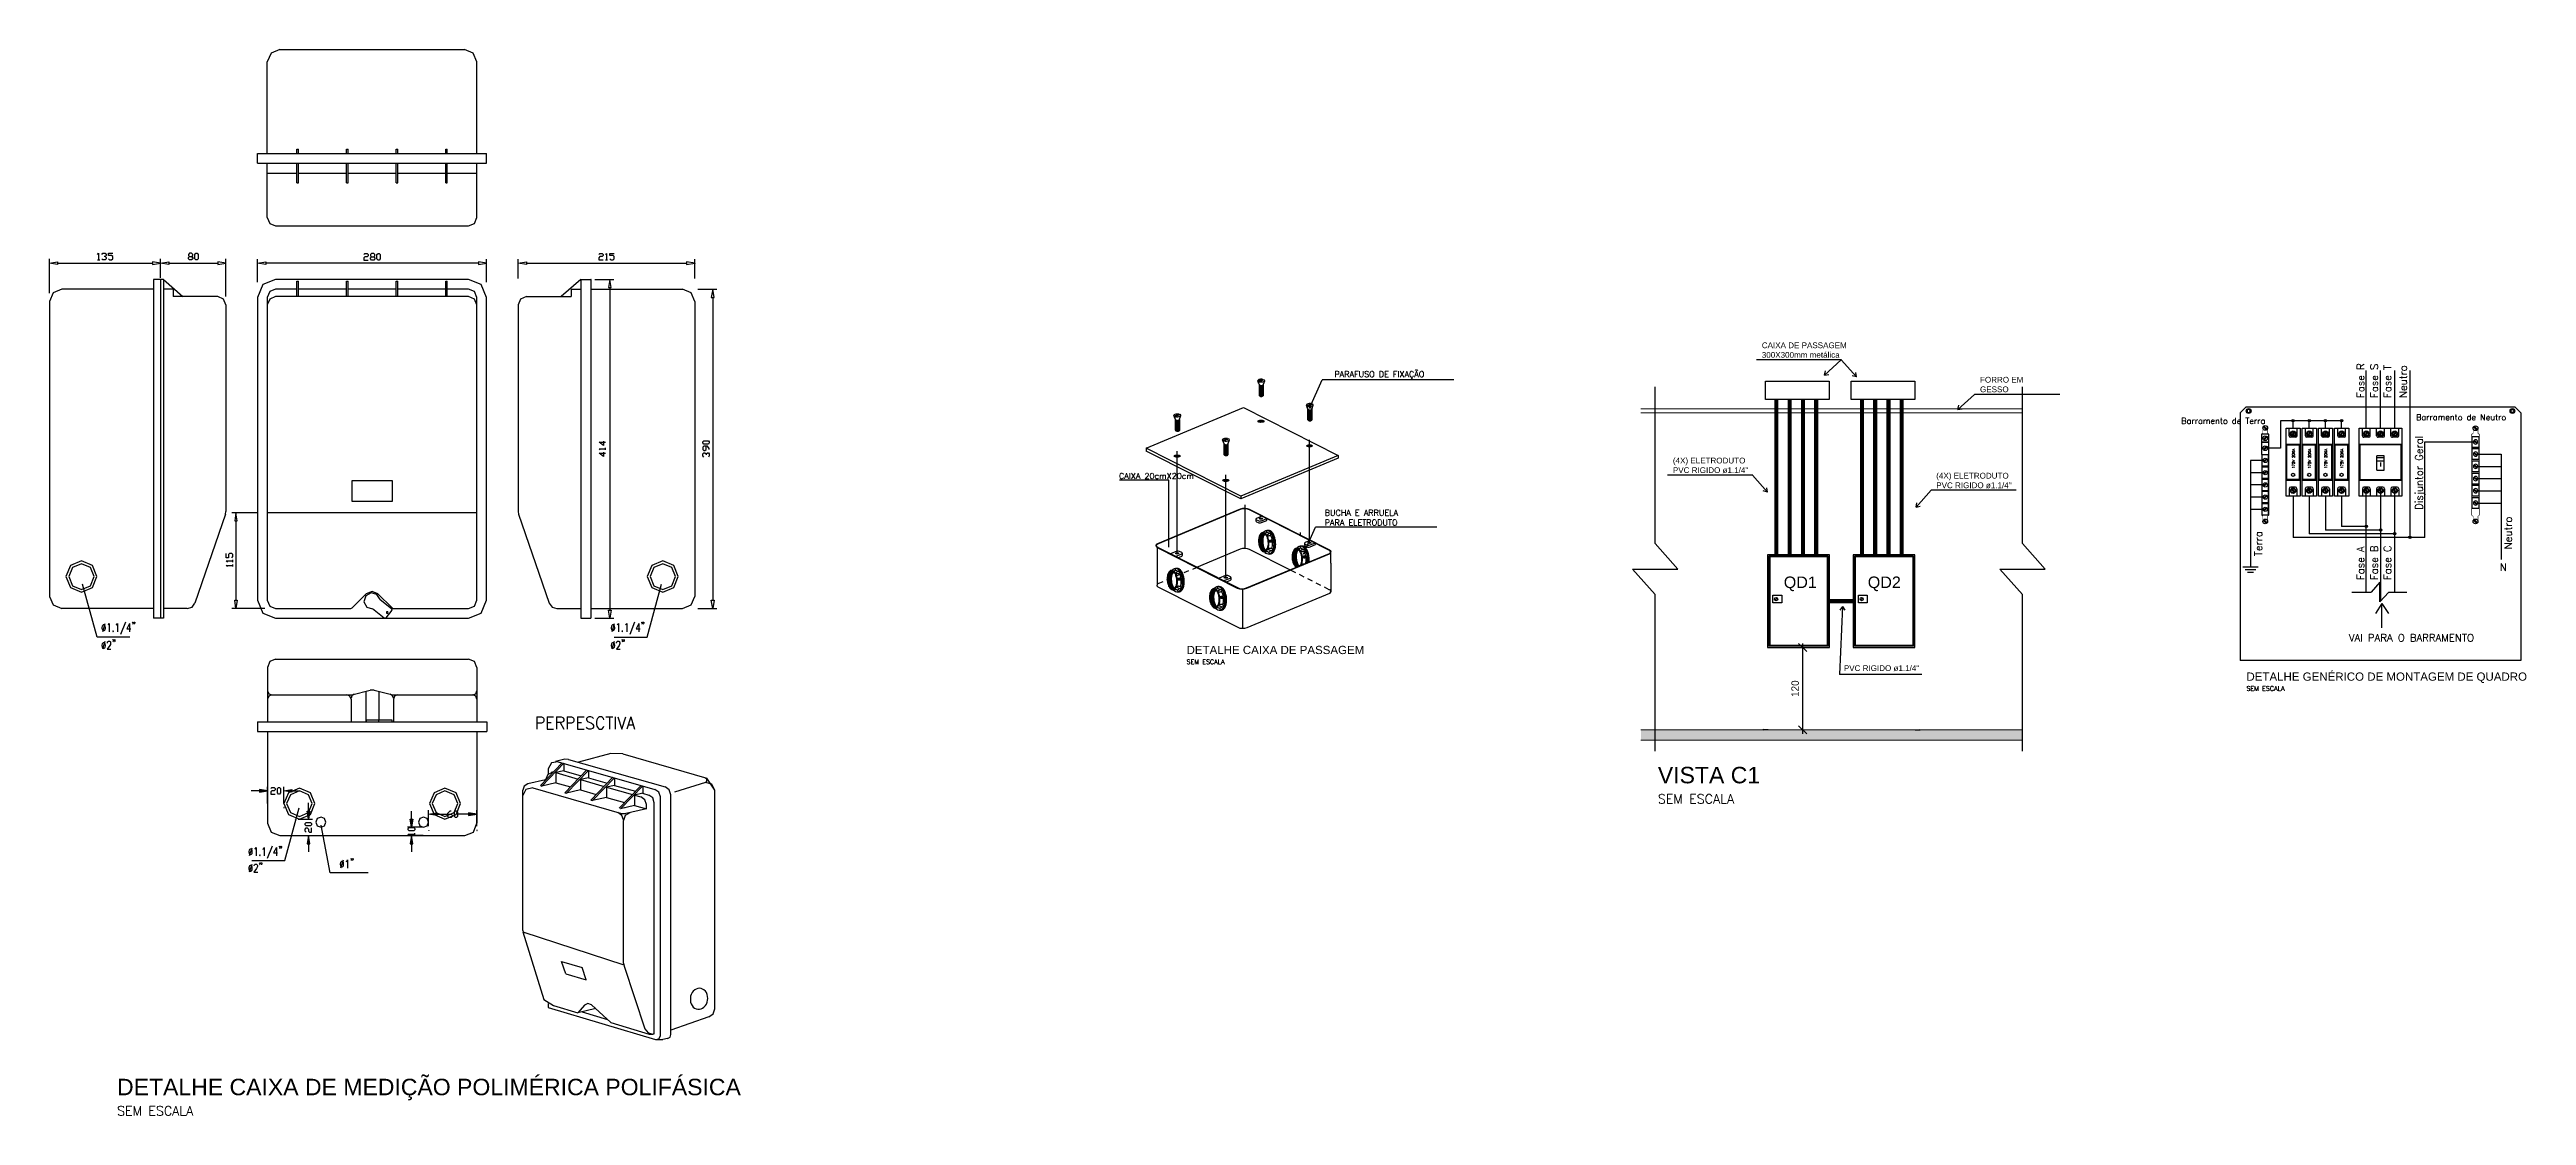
# Model space of a CAD drawing. Header units: millimetres. Extents: x -182 to 147, y -1396 to 58.
# Drawn here: x -17.3 to 42.9, y -30.6 to -4.7 of the extents above; entities that cross this region are included whole.
import ezdxf
from ezdxf.enums import TextEntityAlignment as Align

# ---------------------------------------------------------------- set-up
doc = ezdxf.new("R2010")
doc.units = ezdxf.units.MM
doc.header["$LTSCALE"] = 10
doc.header["$MEASUREMENT"] = 0
doc.linetypes.add('DASHDOT2', pattern=[0.5, 0.25, -0.125, 0, -0.125])
doc.linetypes.add('HIDDENX2', pattern=[19.05, 12.7, -6.35])
for name, color, linetype in [('ARQ-TEXTO4', 4, 'Continuous'), ('CHAM', 1, 'Continuous'), ('DI-Disjuntor', 1, 'Continuous'), ('EL-Condutos', 4, 'Continuous'), ('INC-HID', 1, 'Continuous'), ('LAYER 1', 7, 'Continuous'), ('P-SIMBOL', 170, 'Continuous'), ('Parede - FLÁVIO', 8, 'Continuous'), ('TAC_LINHA02', 2, 'Continuous'), ('TAC_PROJEÇÕES', 1, 'HIDDENX2'), ('text d. dutos', 7, 'Continuous'), ('TEXTO-3', 2, 'Continuous'), ('Textos', 7, 'Continuous'), ('Textos - FLÁVIO', 7, 'Continuous')]:
    doc.layers.add(name, color=color, linetype=linetype)
doc.styles.add('1-1000 - Flávio', font='romans.shx', dxfattribs={"height": 2})
doc.styles.add('80', font='romans.shx', dxfattribs={"height": 0.2})
doc.styles.add('Arial', font='arial.ttf')
doc.styles.add('ROMANS', font='romans')
doc.styles.add('TECHNIC', font='technic_.ttf')
doc.dimstyles.new('SETA1-5', dxfattribs={"dimscale": 0.05, "dimtxt": 0.2, "dimasz": 0.15, "dimexe": 0.1, "dimexo": 0.1, "dimgap": 0.1, "dimtad": 1, "dimlfac": -1, "dimrnd": 0.01, "dimzin": 4, "dimdsep": 46, "dimtxsty": 'TECHNIC', "dimblk": 'NONE', "dimcen": 0.1, "dimclrd": 8, "dimclre": 8, "dimclrt": 2, "dimadec": 3, "dimazin": 1, "dimtfac": 1, "dimtix": 1, "dimtmove": 2, "dimatfit": 3, "dimfxl": 0, "dimtolj": 1, "dimtzin": 12, "dimarcsym": 0})
doc.dimstyles.get("Standard").update_dxf_attribs({"dimtxt": 0.18, "dimasz": 0.18, "dimexe": 0.18, "dimexo": 0.0625, "dimgap": 0.09, "dimtad": 0, "dimtih": 1, "dimtoh": 1, "dimdec": 4, "dimzin": 0, "dimdsep": 46, "dimtxsty": 'Standard', "dimcen": 0.09, "dimadec": 0, "dimazin": 0, "dimtfac": 1, "dimtdec": 4, "dimtofl": 0, "dimtmove": 0, "dimatfit": 3, "dimfxl": 0, "dimtolj": 1, "dimtzin": 0, "dimarcsym": 0})

msp = doc.modelspace()

# ---------------------------------------------------------------- texts
at = {"layer": 'ARQ-TEXTO4', "attachment_point": 1, "style": 'ROMANS'}
for s, insert, char_height in [('{\\fArial|b0|i0|c0|p34;\\H1.778x;\\C4;DETALHE CAIXA DE PASSAGEM\\P\\Fromans|c0;\\H0.56242x;\\C2;SEM ESCALA}', (10.3177, -19.2338), 0.1125), ('{\\fArial|b0|i0|c0|p34;\\H1.778x;\\C4;DETALHE GENÉRICO DE MONTAGEM DE QUADRO\\P\\Fromans|c0;\\H0.56242x;\\C2;SEM ESCALA}', (36.0635, -19.8816), 0.1125), ('{\\fArial|b0|i0|c0|p34;\\H1.778x;\\C4;VISTA C1\\P\\Fromans|c0;\\H0.56242x;\\C2;SEM ESCALA}', (21.766, -22.1742), 0.225), ('{\\fArial|b0|i0|c0|p34;\\H1.778x;\\C4;DETALHE CAIXA DE MEDIÇÃO POLIMÉRICA POLIFÁSICA\\P\\Fromans|c0;\\H0.56242x;\\C2;SEM ESCALA}', (-15.6625, -29.7532), 0.225)]:
    msp.add_mtext(s, dxfattribs=dict(at, insert=insert, char_height=char_height))
at = {"layer": 'TEXTO-3', "lineweight": -3, "style": '80'}
msp.add_text('PARAFUSO DE FIXAÇÃO', height=0.142868, dxfattribs=at).set_placement((13.9088, -12.6325), align=Align.MIDDLE_LEFT)
msp.add_text('CAIXA 20cmX20cm', height=0.142868, dxfattribs=at).set_placement((8.6768, -15.1785))
at = {"layer": 'TEXTO-3', "lineweight": -3, "insert": (13.6731, -15.9296), "char_height": 0.142868, "attachment_point": 1, "style": '80'}
msp.add_mtext_dynamic_manual_height_columns('BUCHA E ARRUELA PARA ELETRODUTO', width=2.410236, gutter_width=1, heights=[0], dxfattribs=at)
at = {"layer": 'Textos', "ltscale": 0.2, "attachment_point": 1, "style": 'Arial'}
for s, width, insert, char_height in [('CAIXA DE PASSAGEM 300X300mm metálica', 2.236883, (24.2908, -11.8613), 0.14), ('FORRO EM GESSO', 1.128234, (29.5912, -12.698), 0.14), ("(4X) ELETRODUTO PVC RIGIDO ø1.1/4''", 2.12651, (22.1312, -14.6621), 0.14), ("(4X) ELETRODUTO PVC RIGIDO ø1.1/4''", 1.977121, (28.528, -15.0297), 0.14), ('QD1', 0.712406, (24.8235, -17.5494), 0.28), ('QD2', 0.712406, (26.8639, -17.5494), 0.28), (" PVC RIGIDO ø1.1/4''", 1.977121, (26.2298, -19.7058), 0.14)]:
    msp.add_mtext_dynamic_manual_height_columns(s, width=width, gutter_width=1, heights=[0], dxfattribs=dict(at, insert=insert, char_height=char_height))
at = {"layer": 'Textos - FLÁVIO', "style": '1-1000 - Flávio'}
for s, p in [('Barramento de Terra', (34.4803, -13.7692)), ('Barramento de Neutro', (40.1835, -13.6808))]:
    msp.add_text(s, height=0.144, dxfattribs=at).set_placement(p, align=Align.MIDDLE_LEFT)
for s, height, p in [('Disjuntor Geral', 0.18, (40.399, -15.03)), ('175V 20KA', 0.06456, (37.2558, -14.6873)), ('175V 20KA', 0.06456, (37.6489, -14.6873)), ('175V 20KA', 0.06456, (38.042, -14.6873)), ('175V 20KA', 0.06456, (38.4351, -14.6873))]:
    msp.add_text(s, height=height, rotation=90, dxfattribs=at).set_placement(p, align=Align.BOTTOM_CENTER)
at = {"layer": 'Textos - FLÁVIO', "char_height": 0.18, "width": 1.271334, "attachment_point": 1, "rotation": 90, "style": '1-1000 - Flávio'}
for s, insert in [('Fase R', (38.7456, -13.2113)), ('Fase S', (39.0779, -13.2113)), ('Fase T', (39.3978, -13.2113)), ('Neutro', (39.7793, -13.2113)), ('Neutro', (42.3282, -16.8878)), ('Terra', (36.2621, -17.0574)), ('Fase A', (38.7443, -17.6348)), ('Fase B', (39.0766, -17.6348)), ('Fase C', (39.3965, -17.6348))]:
    msp.add_mtext(s, dxfattribs=dict(at, insert=insert))
at = {"layer": 'Textos - FLÁVIO', "char_height": 0.18, "attachment_point": 1, "style": '1-1000 - Flávio'}
for s, insert, width in [('N', (42.2159, -17.2317), 1.271334), ('VAI PARA O BARRAMENTO', (38.551, -18.9471), 3.15444)]:
    msp.add_mtext(s, dxfattribs=dict(at, insert=insert, width=width))

# ---------------------------------------------------------------- blocks, each defined once
blk = doc.blocks.new('_OBLIQUE')
at = {"color": 0, "linetype": 'ByBlock', "lineweight": -2}
blk.add_line((-0.5, -0.5), (0.5, 0.5), dxfattribs=at)
blk = doc.blocks.new('*D10')
at = {"color": 0, "lineweight": -2, "transparency": 16777216}
for p, q in [((25.281, -19.174), (25.281, -21.374)), ((25.382, -19.274), (25.381, -19.274)), ((25.382, -21.274), (25.381, -21.274))]:
    blk.add_line(p, q, dxfattribs=at)
at = {"layer": 'Defpoints', "color": 0, "transparency": 16777216}
for p in [(25.182, -19.274), (25.182, -21.274), (25.281, -21.274)]:
    blk.add_point(p, dxfattribs=at)
at = {"color": 0, "lineweight": -2, "transparency": 16777216, "xscale": 0.2, "yscale": 0.2, "zscale": 0.2}
for p, rotation in [((25.281, -19.274), 90), ((25.281, -21.274), 270)]:
    blk.add_blockref('_OBLIQUE', p, dxfattribs=dict(at, rotation=rotation))
at = {"color": 0, "transparency": 16777216, "insert": (25.101, -20.274), "char_height": 0.18, "attachment_point": 5, "rotation": 90}
blk.add_mtext('\\A1;120', dxfattribs=at)
blk = doc.blocks.new('Disjuntor Trifásico')
at = {"color": 0}
for p, q in [((2.16, -0.64), (0.64, -0.64)), ((2.16, -2.24), (0.64, -2.24)), ((2.16, -3.52), (0.64, -3.52)), ((2.48, -0.96), (2.48, -1.92)), ((2.48, -3.84), (2.48, -4.8)), ((12.56, -0.96), (12.56, -1.92)), ((12.56, -3.84), (12.56, -4.8)), ((12.88, -0.64), (14.4, -0.64)), ((12.88, -2.24), (14.4, -2.24)), ((12.88, -3.52), (14.4, -3.52)), ((2.16, -5.12), (0.64, -5.12)), ((2.16, -6.4), (0.64, -6.4)), ((2.16, -8), (0.64, -8)), ((2.48, -6.72), (2.48, -7.68)), ((12.56, -6.72), (12.56, -7.68)), ((12.88, -5.12), (14.4, -5.12)), ((12.88, -6.4), (14.4, -6.4)), ((12.88, -8), (14.4, -8))]:
    blk.add_line(p, q, dxfattribs=at)
at = {"color": 8}
for p, q in [((1.98, -1.77), (1.43, -1.22)), ((1.98, -4.65), (1.43, -4.1)), ((2.09, -1.66), (1.54, -1.11)), ((2.09, -4.54), (1.54, -3.99)), ((12.95, -1.66), (13.5, -1.11)), ((12.95, -4.54), (13.5, -3.99)), ((13.06, -1.77), (13.61, -1.22)), ((13.06, -4.65), (13.61, -4.1)), ((1.98, -7.53), (1.43, -6.98)), ((2.09, -7.42), (1.54, -6.87)), ((12.95, -7.42), (13.5, -6.87)), ((13.06, -7.53), (13.61, -6.98))]:
    blk.add_line(p, q, dxfattribs=at)
at = {"color": 1}
for p, q in [((6.24, -3.6), (6.24, -5.04)), ((9.12, -3.6), (6.24, -3.6)), ((6.64, -3.6), (6.64, -5.04)), ((7.28, -3.6), (7.28, -5.04)), ((7.6, -4.32), (8.4, -4.32)), ((9.12, -5.04), (9.12, -3.6)), ((9.12, -5.04), (6.24, -5.04))]:
    blk.add_line(p, q, dxfattribs=at)
at = {"color": 0}
for points in [[(0.64, 0), (14.4, 0), (14.4, -8.64), (0.64, -8.64)], [(3.84, 0), (11.2, 0), (11.2, -8.64), (3.84, -8.64)], [(11.04, -0.16), (4, -0.16), (4, -8.48), (11.04, -8.48)]]:
    blk.add_lwpolyline(points, close=True, dxfattribs=at)
blk.add_lwpolyline([(14.4, -5.76), (14.4, -8.64), (0.64, -8.64), (0.64, -5.76)], dxfattribs=at)
at = {"color": 8}
for centre, radius in [((1.76, -1.44), 0.56), ((1.76, -4.32), 0.56), ((1.76, -1.44), 0.4), ((1.76, -4.32), 0.4), ((13.28, -1.44), 0.56), ((13.28, -4.32), 0.56), ((13.28, -1.44), 0.4), ((13.28, -4.32), 0.4), ((1.76, -7.2), 0.56), ((1.76, -7.2), 0.4), ((13.28, -7.2), 0.56), ((13.28, -7.2), 0.4)]:
    blk.add_circle(centre, radius, dxfattribs=at)
at = {"color": 0}
for centre, start, end in [((2.16, -0.96), 0, 90), ((2.16, -1.92), 270, 0), ((2.16, -3.84), 0, 90), ((2.16, -4.8), 270, 0), ((12.88, -0.96), 90, 180), ((12.88, -1.92), 180, 270), ((12.88, -3.84), 90, 180), ((12.88, -4.8), 180, 270), ((2.16, -6.72), 0, 90), ((2.16, -7.68), 270, 0), ((12.88, -6.72), 90, 180), ((12.88, -7.68), 180, 270)]:
    blk.add_arc(centre, 0.32, start, end, dxfattribs=at)
blk = doc.blocks.new('A$C52165A4C')
for p, q in [((-0.3, 0.28), (0.37, -0.39)), ((-0.19, 0.39), (0.48, -0.28))]:
    blk.add_line(p, q)
blk.add_lwpolyline([(-1.14, -0.76), (1.32, -0.76), (1.32, 0.76), (-1.14, 0.76)], close=True)
blk.add_circle((0.09, 0), 0.48)
blk = doc.blocks.new('_NONE')

# ---------------------------------------------------------------- dimensions: what is measured, and where the dimension line sits
dim = msp.add_linear_dim(base=(25.2807, -21.2743), p1=(25.1819, -19.2743), p2=(25.1819, -21.2743), angle=90, text='120', dimstyle='Standard', override={"dimasz": 0.2, "dimexe": 0.1, "dimexo": 0.2, "dimtad": 1, "dimtih": 0, "dimtoh": 0, "dimdec": 1, "dimlfac": 50, "dimzin": 8, "dimblk": 'OBLIQUE', "dimdle": 0.1, "dimadec": 1, "dimazin": 3})
dim.commit()
dim.dimension.update_dxf_attribs({"geometry": '*D10', "text_midpoint": (25.1007, -20.2743)})

# ---------------------------------------------------------------- hatches: boundary and pattern name
at = {"linetype": 'Continuous', "lineweight": 0}
h = msp.add_hatch(dxfattribs=at)
h.set_pattern_fill('EARTH', color=256, scale=0.0205)
h.set_pattern_definition([(0, (1219.66077, 112.85155), (0.130175, 0.130175), [0.130175, -0.130175]), (0, (1219.66077, 112.90037), (0.130175, 0.130175), [0.130175, -0.130175]), (0, (1219.66077, 112.94918), (0.130175, 0.130175), [0.130175, -0.130175]), (90, (1219.67705, 112.96545), (-0.130175, 0.130175), [0.130175, -0.130175]), (90, (1219.72586, 112.96545), (-0.130175, 0.130175), [0.130175, -0.130175]), (90, (1219.77468, 112.96545), (-0.130175, 0.130175), [0.130175, -0.130175])])
h.paths.add_polyline_path([(30.627, -21.5243), (30.627, -21.2743), (21.3546, -21.2743), (21.3546, -21.5243)])
at = {"layer": 'LAYER 1', "linetype": 'Continuous'}
for points in [[(-4.1504, -10.3367), (-4.1456, -10.3367), (-4.1456, -10.3367), (-4.1456, -10.3319), (-4.1456, -10.3319), (-4.1504, -10.3319), (-4.1504, -10.3319), (-4.1504, -10.3367), (-4.1504, -10.3367)], [(-1.1936, -18.3335), (-1.1888, -18.3335), (-1.1888, -18.3287), (-1.1888, -18.3287), (-1.1936, -18.3287), (-1.1936, -18.3335), (-1.1936, -18.3335)], [(-12.2048, -22.7207), (-12.2048, -22.7879), (-12.2048, -22.7879), (-12.008, -22.7543), (-12.008, -22.7543), (-12.2048, -22.7207), (-12.2048, -22.7207)], [(-12.008, -22.7639), (-12.0032, -22.7639), (-12.0032, -22.7639), (-12.0032, -22.7591), (-12.0032, -22.7591), (-12.008, -22.7591), (-12.008, -22.7591), (-12.008, -22.7639), (-12.008, -22.7639)], [(-11.4128, -22.7207), (-11.4128, -22.7879), (-11.4128, -22.7879), (-11.6096, -22.7543), (-11.6096, -22.7543), (-11.4128, -22.7207), (-11.4128, -22.7207)], [(-12.008, -23.1671), (-12.0032, -23.1671), (-12.0032, -23.1671), (-12.0032, -23.1623), (-12.0032, -23.1623), (-12.008, -23.1623), (-12.008, -23.1623), (-12.008, -23.1671), (-12.008, -23.1671)], [(-11.6096, -23.1671), (-11.6048, -23.1671), (-11.6048, -23.1671), (-11.6048, -23.1623), (-11.6048, -23.1623), (-11.6096, -23.1623), (-11.6096, -23.1623), (-11.6096, -23.1671), (-11.6096, -23.1671)], [(-11.3552, -23.4551), (-11.3504, -23.4551), (-11.3504, -23.4551), (-11.3504, -23.4503), (-11.3504, -23.4503), (-11.3552, -23.4503), (-11.3552, -23.4503), (-11.3552, -23.4551), (-11.3552, -23.4551)], [(-11.048, -23.2487), (-10.9808, -23.2487), (-10.9808, -23.2487), (-11.0144, -23.4455), (-11.0144, -23.4455), (-11.048, -23.2487), (-11.048, -23.2487)], [(-8.5424, -23.4455), (-8.48, -23.4455), (-8.48, -23.4455), (-8.5088, -23.6423), (-8.5088, -23.6423), (-8.5424, -23.4455), (-8.5424, -23.4455)], [(-7.8944, -23.2919), (-7.8944, -23.3591), (-7.8944, -23.3591), (-8.096, -23.3255), (-8.096, -23.3255), (-7.8944, -23.2919), (-7.8944, -23.2919)], [(-7.1216, -23.2919), (-7.1216, -23.3591), (-7.1216, -23.3591), (-6.92, -23.3255), (-6.92, -23.3255), (-7.1216, -23.2919), (-7.1216, -23.2919)], [(-6.92, -23.3303), (-6.9152, -23.3303), (-6.9152, -23.3303), (-6.9152, -23.3255), (-6.9152, -23.3255), (-6.92, -23.3255), (-6.92, -23.3255), (-6.92, -23.3303), (-6.92, -23.3303)], [(-11.3552, -23.8487), (-11.3504, -23.8487), (-11.3504, -23.8487), (-11.3504, -23.8439), (-11.3504, -23.8439), (-11.3552, -23.8439), (-11.3552, -23.8439), (-11.3552, -23.8487), (-11.3552, -23.8487)], [(-11.048, -24.0407), (-10.9808, -24.0407), (-10.9808, -24.0407), (-11.0144, -23.8439), (-11.0144, -23.8439), (-11.048, -24.0407), (-11.048, -24.0407)], [(-11.0144, -23.8487), (-11.0096, -23.8487), (-11.0096, -23.8487), (-11.0096, -23.8439), (-11.0096, -23.8439), (-11.0144, -23.8439), (-11.0144, -23.8439), (-11.0144, -23.8487), (-11.0144, -23.8487)], [(-8.5424, -24.0407), (-8.48, -24.0407), (-8.48, -24.0407), (-8.5088, -23.8439), (-8.5088, -23.8439), (-8.5424, -24.0407), (-8.5424, -24.0407)], [(-8.5088, -23.8487), (-8.504, -23.8487), (-8.504, -23.8487), (-8.504, -23.8439), (-8.504, -23.8439), (-8.5088, -23.8439), (-8.5088, -23.8439), (-8.5088, -23.8487), (-8.5088, -23.8487)], [(-8.1248, -23.6519), (-8.12, -23.6519), (-8.12, -23.6519), (-8.12, -23.6471), (-8.12, -23.6471), (-8.1248, -23.6471), (-8.1248, -23.6471), (-8.1248, -23.6519), (-8.1248, -23.6519)], [(-8.1248, -23.8487), (-8.12, -23.8487), (-8.12, -23.8487), (-8.12, -23.8439), (-8.12, -23.8439), (-8.1248, -23.8439), (-8.1248, -23.8439), (-8.1248, -23.8487), (-8.1248, -23.8487)], [(-8.0912, -23.7191), (-8.0864, -23.7191), (-8.0864, -23.7191), (-8.0864, -23.7143), (-8.0864, -23.7143), (-8.0912, -23.7143), (-8.0912, -23.7143), (-8.0912, -23.7191), (-8.0912, -23.7191)], [(-6.92, -23.7191), (-6.9152, -23.7191), (-6.9152, -23.7191), (-6.9152, -23.7143), (-6.9152, -23.7143), (-6.92, -23.7143), (-6.92, -23.7143), (-6.92, -23.7191), (-6.92, -23.7191)]]:
    msp.add_hatch(color=7, dxfattribs=at).paths.add_polyline_path(points)

# ---------------------------------------------------------------- linework, layer by layer
at = {"color": 8, "lineweight": -3}
for p, q in [((12.0766, -12.8713), (12.047, -12.7937)), ((12.171, -12.7596), (12.0588, -12.8064)), ((12.171, -12.7767), (12.0588, -12.8235)), ((12.0588, -12.8235), (12.082, -12.8353)), ((12.0783, -12.8777), (12.0784, -13.1423)), ((12.1972, -12.768), (12.082, -12.8161)), ((12.082, -12.8161), (12.082, -12.8353)), ((12.1796, -12.8918), (12.1797, -13.1558)), ((12.185, -12.8787), (12.2161, -12.7908)), ((10.0406, -13.7163), (10.011, -13.6387)), ((10.135, -13.6046), (10.0227, -13.6514)), ((10.135, -13.6216), (10.0227, -13.6685)), ((10.0227, -13.6514), (10.0227, -13.6685)), ((10.0227, -13.6685), (10.046, -13.6803)), ((10.0423, -13.7227), (10.0424, -13.9873)), ((10.1612, -13.613), (10.046, -13.6611)), ((10.046, -13.6611), (10.046, -13.6803)), ((10.135, -13.6046), (10.135, -13.6216)), ((10.135, -13.6216), (10.1375, -13.6229)), ((10.1435, -13.7367), (10.1437, -14.0007)), ((10.149, -13.7237), (10.1801, -13.6358)), ((13.2568, -13.4634), (13.2272, -13.3858)), ((13.3512, -13.3516), (13.239, -13.3985)), ((13.3512, -13.3687), (13.239, -13.4155)), ((13.239, -13.3985), (13.239, -13.4155)), ((13.239, -13.4155), (13.2622, -13.4273)), ((13.2585, -13.4698), (13.2587, -13.7344)), ((13.3775, -13.3601), (13.2622, -13.4082)), ((13.2622, -13.4082), (13.2622, -13.4273)), ((13.3512, -13.3516), (13.3512, -13.3687)), ((13.3512, -13.3687), (13.3537, -13.37)), ((13.3598, -13.4838), (13.3599, -13.7478)), ((13.3652, -13.4708), (13.3963, -13.3828)), ((11.2208, -14.3083), (11.1912, -14.2308)), ((11.3152, -14.1966), (11.203, -14.2434)), ((11.3152, -14.2137), (11.203, -14.2605)), ((11.203, -14.2434), (11.203, -14.2605)), ((11.203, -14.2605), (11.2262, -14.2723)), ((11.2225, -14.3148), (11.2226, -14.5794)), ((11.3414, -14.205), (11.2262, -14.2531)), ((11.2262, -14.2531), (11.2262, -14.2723)), ((11.3152, -14.1966), (11.3152, -14.2137)), ((11.3152, -14.2137), (11.3177, -14.215)), ((11.3238, -14.3288), (11.3239, -14.5928)), ((11.3292, -14.3157), (11.3603, -14.2278))]:
    msp.add_line(p, q, dxfattribs=at)
for p, q in [((21.7028, -16.7493, -1222.9545), (21.7028, -12.9393, -1222.9545)), ((30.627, -16.7493, -1222.9545), (30.627, -12.9393, -1222.9545)), ((22.2531, -17.3677, -1222.9545), (21.7028, -16.7493, -1222.9545)), ((31.1772, -17.3677, -1222.9545), (30.627, -16.7493, -1222.9545)), ((21.1525, -17.3677, -1222.9545), (22.2531, -17.3677, -1222.9545)), ((21.7028, -17.9862, -1222.9545), (21.1525, -17.3677, -1222.9545)), ((30.0767, -17.3677, -1222.9545), (31.1772, -17.3677, -1222.9545)), ((30.627, -17.9862, -1222.9545), (30.0767, -17.3677, -1222.9545)), ((35.976, -17.3152), (36.3476, -17.3152)), ((36.0334, -17.3776), (36.2902, -17.3776)), ((36.0908, -17.4401), (36.2328, -17.4401)), ((21.7028, -21.7962, -1222.9545), (21.7028, -17.9862, -1222.9545)), ((30.627, -21.7962, -1222.9545), (30.627, -17.9862, -1222.9545)), ((38.6207, -17.9273), (39.0926, -17.9273)), ((39.3062, -17.6878), (39.0926, -17.9273)), ((39.3062, -17.9273), (39.3062, -17.6878)), ((39.5198, -17.9273), (39.3062, -18.1668)), ((39.3062, -18.1668), (39.3062, -17.9273)), ((39.5198, -17.9273), (39.9588, -17.9273)), ((39.3549, -18.2035), (39.1955, -18.4492)), ((39.3549, -18.7944), (39.3549, -18.2035)), ((39.3549, -18.2035), (39.5143, -18.4492))]:
    msp.add_line(p, q)
at = {"linetype": 'Continuous', "lineweight": 0}
for p, q in [((21.3546, -13.4718, -1222.9545), (30.627, -13.4718, -1222.9545)), ((21.3546, -13.5718, -1222.9545), (30.627, -13.5718, -1222.9545)), ((30.627, -21.2743), (21.3546, -21.2743)), ((30.627, -21.5243), (21.3546, -21.5243))]:
    msp.add_line(p, q, dxfattribs=at)
at = {"color": 0}
for p, q in [((37.0245, -14.3302), (37.368, -14.3302)), ((37.0416, -14.3494), (37.3488, -14.3494)), ((37.0416, -15.1942), (37.0416, -14.3494)), ((37.1013, -14.1286), (37.1013, -13.9462)), ((37.2549, -14.167), (37.1397, -14.167)), ((37.2933, -14.1286), (37.2933, -13.9462)), ((37.3488, -15.1942), (37.3488, -14.3494)), ((37.4176, -14.3302), (37.7611, -14.3302)), ((37.4347, -14.3494), (37.7419, -14.3494)), ((37.4347, -15.1942), (37.4347, -14.3494)), ((37.4944, -14.1286), (37.4944, -13.9462)), ((37.648, -14.167), (37.5328, -14.167)), ((37.6864, -14.1286), (37.6864, -13.9462)), ((37.7419, -15.1942), (37.7419, -14.3494)), ((37.8107, -14.3302), (38.1542, -14.3302)), ((37.8278, -14.3494), (38.135, -14.3494)), ((37.8278, -15.1942), (37.8278, -14.3494)), ((37.8875, -14.1286), (37.8875, -13.9462)), ((38.0411, -14.167), (37.9259, -14.167)), ((38.0795, -14.1286), (38.0795, -13.9462)), ((38.135, -15.1942), (38.135, -14.3494)), ((38.2038, -14.3302), (38.5473, -14.3302)), ((38.2209, -14.3494), (38.5281, -14.3494)), ((38.2209, -15.1942), (38.2209, -14.3494)), ((38.2806, -14.1286), (38.2806, -13.9462)), ((38.4342, -14.167), (38.319, -14.167)), ((38.4726, -14.1286), (38.4726, -13.9462)), ((38.5281, -15.1942), (38.5281, -14.3494)), ((37.368, -15.2134), (37.0245, -15.2134)), ((37.3488, -15.1942), (37.0416, -15.1942)), ((37.0992, -15.415), (37.0992, -15.5974)), ((37.2528, -15.3766), (37.1376, -15.3766)), ((37.2912, -15.415), (37.2912, -15.5974)), ((37.7611, -15.2134), (37.4176, -15.2134)), ((37.7419, -15.1942), (37.4347, -15.1942)), ((37.4923, -15.415), (37.4923, -15.5974)), ((37.6459, -15.3766), (37.5307, -15.3766)), ((37.6843, -15.415), (37.6843, -15.5974)), ((38.1542, -15.2134), (37.8107, -15.2134)), ((38.135, -15.1942), (37.8278, -15.1942)), ((37.8854, -15.415), (37.8854, -15.5974)), ((38.039, -15.3766), (37.9238, -15.3766)), ((38.0774, -15.415), (38.0774, -15.5974)), ((38.5473, -15.2134), (38.2038, -15.2134)), ((38.5281, -15.1942), (38.2209, -15.1942)), ((38.2785, -15.415), (38.2785, -15.5974)), ((38.4321, -15.3766), (38.3169, -15.3766)), ((38.4705, -15.415), (38.4705, -15.5974))]:
    msp.add_line(p, q, dxfattribs=at)
at = {"color": 8}
for p, q in [((37.1572, -14.107), (37.2237, -14.0405)), ((37.1708, -14.1206), (37.2373, -14.0541)), ((37.5503, -14.107), (37.6168, -14.0405)), ((37.5639, -14.1206), (37.6304, -14.0541)), ((37.9434, -14.107), (38.0099, -14.0405)), ((37.957, -14.1206), (38.0235, -14.0541)), ((38.3365, -14.107), (38.403, -14.0405)), ((38.3501, -14.1206), (38.4166, -14.0541)), ((37.1551, -15.4365), (37.2216, -15.503)), ((37.1687, -15.4229), (37.2352, -15.4894)), ((37.5482, -15.4365), (37.6147, -15.503)), ((37.5618, -15.4229), (37.6283, -15.4894)), ((37.9413, -15.4365), (38.0078, -15.503)), ((37.9549, -15.4229), (38.0214, -15.4894)), ((38.3344, -15.4365), (38.4009, -15.503)), ((38.348, -15.4229), (38.4145, -15.4894))]:
    msp.add_line(p, q, dxfattribs=at)
at = {"color": 2, "lineweight": -3}
for p, q in [((11.6325, -15.6658), (9.3338, -14.5026)), ((14.0025, -14.6762), (11.6325, -15.6658)), ((14.0025, -14.6064), (14.0025, -14.6762)), ((12.3576, -16.5475), (12.3642, -16.5309)), ((12.3647, -16.5297), (12.3756, -16.5024)), ((10.1448, -17.4511), (10.1557, -17.4238)), ((12.3099, -16.954), (12.3317, -17.0027)), ((13.1719, -16.93), (13.1785, -16.9134)), ((13.179, -16.9122), (13.1899, -16.8849)), ((10.0899, -17.8754), (10.1118, -17.9241)), ((10.1376, -17.4688), (10.1443, -17.4523)), ((11.1659, -17.9116), (11.1725, -17.8951)), ((11.173, -17.8938), (11.1839, -17.8666)), ((11.1181, -18.3182), (11.14, -18.3669))]:
    msp.add_line(p, q, dxfattribs=at)
at = {"color": 1, "lineweight": -3}
for p, q in [((11.7359, -15.8968), (11.7359, -16.8589)), ((9.6003, -16.8447), (9.6003, -17.7608)), ((12.2629, -16.4785), (12.2771, -16.4312)), ((12.4375, -16.6852), (12.3176, -16.6937)), ((12.4005, -16.6694), (12.4375, -16.6852)), ((12.4375, -16.6852), (12.4055, -16.7055)), ((13.0772, -16.861), (13.0914, -16.8137)), ((10.043, -17.3998), (10.0572, -17.3525)), ((12.3877, -16.8725), (12.4095, -16.9211)), ((13.2518, -17.0677), (13.1319, -17.0762)), ((13.2148, -17.0519), (13.2518, -17.0677)), ((13.2518, -17.0677), (13.2198, -17.088)), ((13.818, -17.2216), (13.818, -17.9146)), ((10.2175, -17.6066), (10.0976, -17.6151)), ((10.1677, -17.7939), (10.1895, -17.8425)), ((10.1806, -17.5907), (10.2175, -17.6066)), ((10.2175, -17.6066), (10.1855, -17.6268)), ((11.0712, -17.8426), (11.0854, -17.7953)), ((11.2457, -18.0494), (11.1259, -18.0579)), ((11.2088, -18.0335), (11.2457, -18.0494)), ((11.2457, -18.0494), (11.2137, -18.0696)), ((11.6726, -17.8645), (11.6726, -18.8167)), ((11.1959, -18.2366), (11.2178, -18.2853))]:
    msp.add_line(p, q, dxfattribs=at)
at = {"color": 3, "lineweight": -3}
for p, q in [((10.2108, -16.9836), (10.2108, -17.0386)), ((11.391, -17.5724), (11.391, -17.6274))]:
    msp.add_line(p, q, dxfattribs=at)
at = {"color": 8, "lineweight": -3}
for points in [[(12.0766, -12.8713, 0.0602865), (12.0783, -12.8777, 0.1064471), (12.0883, -12.8926, 0.0843403), (12.1041, -12.9034, 0.0734089), (12.1255, -12.9097, 0.0734089), (12.1478, -12.9095, 0.0843403), (12.1659, -12.9034, 0.1064471), (12.1796, -12.8918, 0.1299569), (12.185, -12.8787, 0.0044027), (12.1851, -12.8782, 0.1064471)], [(12.0779, -13.0203, 0.1064471), (12.088, -13.0352, 0.0843403), (12.1037, -13.046, 0.0734089), (12.1251, -13.0522, 0.0734089), (12.1474, -13.052, 0.0843403), (12.1656, -13.046, 0.1064471), (12.1792, -13.0343, 0.0063248), (12.1797, -13.0338, 0.0044027)], [(12.078, -12.8965, 0.1064471), (12.088, -12.9114, 0.0843403), (12.1038, -12.9221, 0.0734089), (12.1252, -12.9284, 0.0734089), (12.1475, -12.9282, 0.0843403), (12.1656, -12.9221, 0.1064471), (12.1793, -12.9105, 0.0046189), (12.1796, -12.9101, 0.0044027)], [(12.078, -12.9115, 0.1064471), (12.088, -12.9264, 0.0843403), (12.1038, -12.9372, 0.0734089), (12.1252, -12.9434, 0.0734089), (12.1475, -12.9432, 0.0843403), (12.1656, -12.9371, 0.1064471), (12.1793, -12.9255, 0.0048445), (12.1796, -12.9251, 0.0044027)], [(12.078, -12.9265, 0.1064471), (12.088, -12.9414, 0.0843403), (12.1038, -12.9522, 0.0734089), (12.1252, -12.9585, 0.0734089), (12.1475, -12.9583, 0.0843403), (12.1656, -12.9522, 0.1064471), (12.1793, -12.9406, 0.0050705), (12.1796, -12.9401, 0.0044027)], [(12.078, -12.9416, 0.1064471), (12.088, -12.9565, 0.0843403), (12.1038, -12.9673, 0.0734089), (12.1252, -12.9735, 0.0734089), (12.1475, -12.9733, 0.0843403), (12.1656, -12.9672, 0.1064471), (12.1793, -12.9556, 0.0052967), (12.1796, -12.9551, 0.0044027)], [(12.078, -12.9561, 0.1064471), (12.088, -12.971, 0.0843403), (12.1038, -12.9818, 0.0734089), (12.1252, -12.9881, 0.0734089), (12.1475, -12.9879, 0.0843403), (12.1656, -12.9818, 0.1064471), (12.1793, -12.9701, 0.0049612), (12.1796, -12.9697, 0.0044027)], [(12.078, -12.9708, 0.1064471), (12.088, -12.9857, 0.0843403), (12.1038, -12.9965, 0.0734089), (12.1252, -13.0027, 0.0734089), (12.1475, -13.0025, 0.0843403), (12.1656, -12.9964, 0.1064471), (12.1793, -12.9848, 0.0052264), (12.1796, -12.9843, 0.0044027)], [(12.078, -12.985, 0.1064471), (12.088, -12.9998, 0.0843403), (12.1038, -13.0106, 0.0734089), (12.1252, -13.0169, 0.0734089), (12.1475, -13.0167, 0.0843403), (12.1656, -13.0106, 0.1064471), (12.1793, -12.999, 0.0051301), (12.1796, -12.9985, 0.0044027)], [(12.078, -13.068, 0.1064471), (12.088, -13.0829, 0.0843403), (12.1038, -13.0937, 0.0734089), (12.1252, -13.0999, 0.0734089), (12.1475, -13.0997, 0.0843403), (12.1656, -13.0936, 0.1064471), (12.1792, -13.082, 0.0065064), (12.1797, -13.0814, 0.0044027)], [(12.0781, -13.038, 0.1064471), (12.0881, -13.0529, 0.0843403), (12.1039, -13.0636, 0.0734089), (12.1253, -13.0699, 0.0734089), (12.1476, -13.0697, 0.0843403), (12.1657, -13.0636, 0.1064471), (12.1794, -13.052, 0.0037983), (12.1797, -13.0516, 0.0044027)], [(12.0781, -13.0532, 0.1064471), (12.0881, -13.0681, 0.0843403), (12.1039, -13.0789, 0.0734089), (12.1253, -13.0852, 0.0734089), (12.1476, -13.085, 0.0843403), (12.1657, -13.0789, 0.1064471), (12.1794, -13.0672, 0.0044686), (12.1797, -13.0669, 0.0044027)], [(12.0781, -13.0829, 0.1064471), (12.0881, -13.0978, 0.0843403), (12.1039, -13.1086, 0.0734089), (12.1253, -13.1148, 0.0734089), (12.1476, -13.1146, 0.0843403), (12.1657, -13.1085, 0.1064471), (12.1794, -13.0969, 0.0040149), (12.1797, -13.0965, 0.0044027)], [(12.0782, -13.0026, 0.1064471), (12.0882, -13.0175, 0.0843403), (12.104, -13.0283, 0.0734089), (12.1254, -13.0345, 0.0734089), (12.1477, -13.0343, 0.0843403), (12.1658, -13.0282, 0.1064471), (12.1795, -13.0166, 0.0026198), (12.1796, -13.0164, 0.0044027)], [(12.0782, -13.1284, 0.1064471), (12.0882, -13.1432, 0.0843403), (12.104, -13.154, 0.0734089), (12.1254, -13.1603, 0.0734089), (12.1477, -13.1601, 0.0843403), (12.1658, -13.154, 0.1064471), (12.1795, -13.1424, 0.0037555), (12.1797, -13.142, 0.0044027)], [(12.0783, -13.1133, 0.1064471), (12.0883, -13.1282, 0.0843403), (12.1041, -13.1389, 0.0734089), (12.1255, -13.1452, 0.0734089), (12.1478, -13.145, 0.0843403), (12.1659, -13.1389, 0.1064471), (12.1796, -13.1273, 0.0018648), (12.1797, -13.1271, 0.0044027)], [(12.0783, -13.1419, 0.1064471), (12.0883, -13.1568, 0.0843403), (12.1041, -13.1676, 0.0734089), (12.1255, -13.1739, 0.0734089), (12.1478, -13.1737, 0.0843403), (12.1659, -13.1676, 0.1064471), (12.1796, -13.156, 0.0023197), (12.1797, -13.1558, 0.0044027)], [(12.0784, -13.0982, 0.0000118), (12.0784, -13.0982, 0.1064471), (12.0884, -13.1131, 0.0843403), (12.1042, -13.1239, 0.0734089), (12.1256, -13.1301, 0.0734089), (12.1479, -13.1299, 0.0843403), (12.166, -13.1238, 0.1064471), (12.1797, -13.1122, 0.1299569)], [(10.0406, -13.7163, 0.0602865), (10.0423, -13.7227, 0.1064471), (10.0523, -13.7376, 0.0843403), (10.0681, -13.7484, 0.0734089), (10.0895, -13.7546, 0.0734089), (10.1117, -13.7544, 0.0843403), (10.1299, -13.7484, 0.1064471), (10.1435, -13.7367, 0.1299569), (10.149, -13.7237, 0.0044027), (10.1491, -13.7232, 0.1064471)], [(10.0419, -13.7715, 0.1064471), (10.052, -13.7864, 0.0843403), (10.0677, -13.7972, 0.0734089), (10.0891, -13.8034, 0.0734089), (10.1114, -13.8032, 0.0843403), (10.1296, -13.7972, 0.1064471), (10.1432, -13.7855, 0.0050705), (10.1436, -13.7851, 0.0044027)], [(10.0419, -13.7866, 0.1064471), (10.0519, -13.8015, 0.0843403), (10.0677, -13.8122, 0.0734089), (10.0891, -13.8185, 0.0734089), (10.1114, -13.8183, 0.0843403), (10.1296, -13.8122, 0.1064471), (10.1432, -13.8006, 0.0052967), (10.1436, -13.8001, 0.0044027)], [(10.042, -13.7414, 0.1064471), (10.052, -13.7563, 0.0843403), (10.0678, -13.7671, 0.0734089), (10.0892, -13.7734, 0.0734089), (10.1114, -13.7732, 0.0843403), (10.1296, -13.7671, 0.1064471), (10.1432, -13.7555, 0.0046189), (10.1436, -13.755, 0.0044027)], [(10.042, -13.7565, 0.1064471), (10.052, -13.7714, 0.0843403), (10.0678, -13.7822, 0.0734089), (10.0892, -13.7884, 0.0734089), (10.1114, -13.7882, 0.0843403), (10.1296, -13.7821, 0.1064471), (10.1432, -13.7705, 0.0048445), (10.1436, -13.7701, 0.0044027)], [(10.042, -13.8011, 0.1064471), (10.052, -13.816, 0.0843403), (10.0678, -13.8268, 0.0734089), (10.0892, -13.833, 0.0734089), (10.1115, -13.8328, 0.0843403), (10.1296, -13.8268, 0.1064471), (10.1433, -13.8151, 0.0049612), (10.1436, -13.8147, 0.0044027)], [(10.042, -13.8158, 0.1064471), (10.052, -13.8307, 0.0843403), (10.0678, -13.8414, 0.0734089), (10.0892, -13.8477, 0.0734089), (10.1115, -13.8475, 0.0843403), (10.1296, -13.8414, 0.1064471), (10.1432, -13.8298, 0.0052264), (10.1436, -13.8293, 0.0044027)], [(10.042, -13.8299, 0.1064471), (10.052, -13.8448, 0.0843403), (10.0678, -13.8556, 0.0734089), (10.0892, -13.8619, 0.0734089), (10.1115, -13.8617, 0.0843403), (10.1296, -13.8556, 0.1064471), (10.1433, -13.8439, 0.0051301), (10.1436, -13.8435, 0.0044027)], [(13.2568, -13.4634, 0.0602865), (13.2585, -13.4698, 0.1064471), (13.2685, -13.4847, 0.0843403), (13.2843, -13.4955, 0.0734089), (13.3057, -13.5017, 0.0734089), (13.328, -13.5015, 0.0843403), (13.3461, -13.4954, 0.1064471), (13.3598, -13.4838, 0.1299569), (13.3652, -13.4708, 0.0044027), (13.3653, -13.4703, 0.1064471)], [(13.2582, -13.4885, 0.1064471), (13.2682, -13.5034, 0.0843403), (13.284, -13.5142, 0.0734089), (13.3054, -13.5204, 0.0734089), (13.3277, -13.5202, 0.0843403), (13.3458, -13.5141, 0.1064471), (13.3595, -13.5025, 0.0046189), (13.3598, -13.5021, 0.0044027)], [(13.2582, -13.5035, 0.1064471), (13.2682, -13.5184, 0.0843403), (13.284, -13.5292, 0.0734089), (13.3054, -13.5355, 0.0734089), (13.3277, -13.5353, 0.0843403), (13.3458, -13.5292, 0.1064471), (13.3595, -13.5175, 0.0048445), (13.3598, -13.5171, 0.0044027)], [(13.2582, -13.5186, 0.1064471), (13.2682, -13.5335, 0.0843403), (13.284, -13.5442, 0.0734089), (13.3054, -13.5505, 0.0734089), (13.3277, -13.5503, 0.0843403), (13.3458, -13.5442, 0.1064471), (13.3595, -13.5326, 0.0050705), (13.3598, -13.5321, 0.0044027)], [(13.2582, -13.5336, 0.1064471), (13.2682, -13.5485, 0.0843403), (13.284, -13.5593, 0.0734089), (13.3054, -13.5655, 0.0734089), (13.3277, -13.5653, 0.0843403), (13.3458, -13.5592, 0.1064471), (13.3595, -13.5476, 0.0052967), (13.3598, -13.5472, 0.0044027)], [(13.2582, -13.5482, 0.1064471), (13.2682, -13.5631, 0.0843403), (13.284, -13.5738, 0.0734089), (13.3054, -13.5801, 0.0734089), (13.3277, -13.5799, 0.0843403), (13.3458, -13.5738, 0.1064471), (13.3595, -13.5622, 0.0049612), (13.3598, -13.5617, 0.0044027)], [(13.2582, -13.5628, 0.1064471), (13.2682, -13.5777, 0.0843403), (13.284, -13.5885, 0.0734089), (13.3054, -13.5947, 0.0734089), (13.3277, -13.5945, 0.0843403), (13.3458, -13.5885, 0.1064471), (13.3595, -13.5768, 0.0052264), (13.3598, -13.5764, 0.0044027)], [(13.2582, -13.577, 0.1064471), (13.2682, -13.5919, 0.0843403), (13.284, -13.6027, 0.0734089), (13.3054, -13.6089, 0.0734089), (13.3277, -13.6087, 0.0843403), (13.3458, -13.6026, 0.1064471), (13.3595, -13.591, 0.0051301), (13.3599, -13.5905, 0.0044027)], [(13.2582, -13.6124, 0.1064471), (13.2682, -13.6273, 0.0843403), (13.284, -13.638, 0.0734089), (13.3054, -13.6443, 0.0734089), (13.3277, -13.6441, 0.0843403), (13.3458, -13.638, 0.1064471), (13.3595, -13.6264, 0.0063248), (13.3599, -13.6258, 0.0044027)], [(13.2582, -13.66, 0.1064471), (13.2682, -13.6749, 0.0843403), (13.284, -13.6857, 0.0734089), (13.3054, -13.692, 0.0734089), (13.3277, -13.6918, 0.0843403), (13.3458, -13.6857, 0.1064471), (13.3595, -13.674, 0.0065064), (13.3599, -13.6735, 0.0044027)], [(13.2583, -13.63, 0.1064471), (13.2684, -13.6449, 0.0843403), (13.2841, -13.6557, 0.0734089), (13.3055, -13.6619, 0.0734089), (13.3278, -13.6617, 0.0843403), (13.346, -13.6556, 0.1064471), (13.3596, -13.644, 0.0037983), (13.3599, -13.6437, 0.0044027)], [(13.2583, -13.6453, 0.1064471), (13.2683, -13.6602, 0.0843403), (13.2841, -13.6709, 0.0734089), (13.3055, -13.6772, 0.0734089), (13.3278, -13.677, 0.0843403), (13.3459, -13.6709, 0.1064471), (13.3596, -13.6593, 0.0044686), (13.3599, -13.6589, 0.0044027)], [(13.2584, -13.5946, 0.1064471), (13.2684, -13.6095, 0.0843403), (13.2842, -13.6203, 0.0734089), (13.3056, -13.6265, 0.0734089), (13.3279, -13.6263, 0.0843403), (13.346, -13.6203, 0.1064471), (13.3597, -13.6086, 0.0026198), (13.3599, -13.6084, 0.0044027)], [(13.2584, -13.6749, 0.1064471), (13.2684, -13.6898, 0.0843403), (13.2842, -13.7006, 0.0734089), (13.3056, -13.7068, 0.0734089), (13.3278, -13.7066, 0.0843403), (13.346, -13.7006, 0.1064471), (13.3596, -13.6889, 0.0040149), (13.3599, -13.6886, 0.0044027)], [(13.2584, -13.7204, 0.1064471), (13.2684, -13.7353, 0.0843403), (13.2842, -13.7461, 0.0734089), (13.3056, -13.7523, 0.0734089), (13.3279, -13.7521, 0.0843403), (13.346, -13.746, 0.1064471), (13.3597, -13.7344, 0.0037555), (13.3599, -13.7341, 0.0044027)], [(13.2585, -13.7053, 0.1064471), (13.2685, -13.7202, 0.0843403), (13.2843, -13.731, 0.0734089), (13.3057, -13.7372, 0.0734089), (13.328, -13.737, 0.0843403), (13.3461, -13.7309, 0.1064471), (13.3598, -13.7193, 0.0018648), (13.3599, -13.7192, 0.0044027)], [(13.2585, -13.734, 0.1064471), (13.2685, -13.7489, 0.0843403), (13.2843, -13.7597, 0.0734089), (13.3057, -13.7659, 0.0734089), (13.328, -13.7657, 0.0843403), (13.3461, -13.7596, 0.1064471), (13.3598, -13.748, 0.0023197), (13.3599, -13.7478, 0.0044027)], [(13.2586, -13.6902, 0.0000118), (13.2586, -13.6902, 0.1064471), (13.2686, -13.7051, 0.0843403), (13.2844, -13.7159, 0.0734089), (13.3058, -13.7222, 0.0734089), (13.3281, -13.7219, 0.0843403), (13.3462, -13.7159, 0.1064471), (13.3599, -13.7042, 0.1299569)], [(10.0419, -13.8653, 0.1064471), (10.0519, -13.8802, 0.0843403), (10.0677, -13.891, 0.0734089), (10.0891, -13.8972, 0.0734089), (10.1114, -13.897, 0.0843403), (10.1295, -13.8909, 0.1064471), (10.1432, -13.8793, 0.0063248), (10.1436, -13.8788, 0.0044027)], [(10.0419, -13.913, 0.1064471), (10.0519, -13.9279, 0.0843403), (10.0677, -13.9387, 0.0734089), (10.0891, -13.9449, 0.0734089), (10.1114, -13.9447, 0.0843403), (10.1295, -13.9386, 0.1064471), (10.1432, -13.927, 0.0065064), (10.1437, -13.9264, 0.0044027)], [(10.0421, -13.883, 0.1064471), (10.0521, -13.8978, 0.0843403), (10.0679, -13.9086, 0.0734089), (10.0893, -13.9149, 0.0734089), (10.1116, -13.9147, 0.0843403), (10.1297, -13.9086, 0.1064471), (10.1434, -13.897, 0.0037983), (10.1436, -13.8966, 0.0044027)], [(10.0421, -13.8982, 0.1064471), (10.0521, -13.9131, 0.0843403), (10.0679, -13.9239, 0.0734089), (10.0893, -13.9301, 0.0734089), (10.1115, -13.9299, 0.0843403), (10.1297, -13.9239, 0.1064471), (10.1433, -13.9122, 0.0044686), (10.1436, -13.9118, 0.0044027)], [(10.0421, -13.9279, 0.1064471), (10.0521, -13.9428, 0.0843403), (10.0679, -13.9535, 0.0734089), (10.0893, -13.9598, 0.0734089), (10.1116, -13.9596, 0.0843403), (10.1297, -13.9535, 0.1064471), (10.1434, -13.9419, 0.0040149), (10.1437, -13.9415, 0.0044027)], [(10.0422, -13.8476, 0.1064471), (10.0522, -13.8625, 0.0843403), (10.068, -13.8732, 0.0734089), (10.0894, -13.8795, 0.0734089), (10.1116, -13.8793, 0.0843403), (10.1298, -13.8732, 0.1064471), (10.1434, -13.8616, 0.0026198), (10.1436, -13.8614, 0.0044027)], [(10.0422, -13.9733, 0.1064471), (10.0522, -13.9882, 0.0843403), (10.068, -13.999, 0.0734089), (10.0893, -14.0053, 0.0734089), (10.1116, -14.0051, 0.0843403), (10.1298, -13.999, 0.1064471), (10.1434, -13.9873, 0.0037555), (10.1437, -13.987, 0.0044027)], [(10.0423, -13.9583, 0.1064471), (10.0523, -13.9732, 0.0843403), (10.0681, -13.9839, 0.0734089), (10.0895, -13.9902, 0.0734089), (10.1118, -13.99, 0.0843403), (10.1299, -13.9839, 0.1064471), (10.1436, -13.9723, 0.0018648), (10.1437, -13.9721, 0.0044027)], [(10.0423, -13.9869, 0.1064471), (10.0523, -14.0018, 0.0843403), (10.0681, -14.0126, 0.0734089), (10.0895, -14.0189, 0.0734089), (10.1117, -14.0186, 0.0843403), (10.1299, -14.0126, 0.1064471), (10.1435, -14.0009, 0.0023197), (10.1437, -14.0007, 0.0044027)], [(10.0424, -13.9432, 0.0000118), (10.0424, -13.9432, 0.1064471), (10.0524, -13.9581, 0.0843403), (10.0682, -13.9689, 0.0734089), (10.0896, -13.9751, 0.0734089), (10.1119, -13.9749, 0.0843403), (10.13, -13.9688, 0.1064471), (10.1437, -13.9572, 0.1299569)], [(11.2208, -14.3083, 0.0602865), (11.2225, -14.3148, 0.1064471), (11.2325, -14.3297, 0.0843403), (11.2483, -14.3404, 0.0734089), (11.2697, -14.3467, 0.0734089), (11.292, -14.3465, 0.0843403), (11.3101, -14.3404, 0.1064471), (11.3238, -14.3288, 0.1299569), (11.3292, -14.3157, 0.0044027), (11.3293, -14.3153, 0.1064471)], [(11.2222, -14.3335, 0.1064471), (11.2322, -14.3484, 0.0843403), (11.248, -14.3592, 0.0734089), (11.2694, -14.3654, 0.0734089), (11.2917, -14.3652, 0.0843403), (11.3098, -14.3591, 0.1064471), (11.3235, -14.3475, 0.0046189), (11.3238, -14.3471, 0.0044027)], [(11.2222, -14.3485, 0.1064471), (11.2322, -14.3634, 0.0843403), (11.248, -14.3742, 0.0734089), (11.2694, -14.3804, 0.0734089), (11.2917, -14.3802, 0.0843403), (11.3098, -14.3742, 0.1064471), (11.3235, -14.3625, 0.0048445), (11.3238, -14.3621, 0.0044027)], [(11.2222, -14.3636, 0.1064471), (11.2322, -14.3785, 0.0843403), (11.248, -14.3892, 0.0734089), (11.2694, -14.3955, 0.0734089), (11.2917, -14.3953, 0.0843403), (11.3098, -14.3892, 0.1064471), (11.3235, -14.3776, 0.0050705), (11.3238, -14.3771, 0.0044027)], [(11.2222, -14.3786, 0.1064471), (11.2322, -14.3935, 0.0843403), (11.248, -14.4043, 0.0734089), (11.2694, -14.4105, 0.0734089), (11.2917, -14.4103, 0.0843403), (11.3098, -14.4042, 0.1064471), (11.3234, -14.3926, 0.0052967), (11.3238, -14.3921, 0.0044027)], [(11.2222, -14.3932, 0.1064471), (11.2322, -14.4081, 0.0843403), (11.248, -14.4188, 0.0734089), (11.2694, -14.4251, 0.0734089), (11.2917, -14.4249, 0.0843403), (11.3098, -14.4188, 0.1064471), (11.3235, -14.4072, 0.0049612), (11.3238, -14.4067, 0.0044027)], [(11.2222, -14.4078, 0.1064471), (11.2322, -14.4227, 0.0843403), (11.248, -14.4335, 0.0734089), (11.2694, -14.4397, 0.0734089), (11.2917, -14.4395, 0.0843403), (11.3098, -14.4334, 0.1064471), (11.3235, -14.4218, 0.0052264), (11.3238, -14.4214, 0.0044027)], [(11.2222, -14.422, 0.1064471), (11.2322, -14.4369, 0.0843403), (11.248, -14.4476, 0.0734089), (11.2694, -14.4539, 0.0734089), (11.2917, -14.4537, 0.0843403), (11.3098, -14.4476, 0.1064471), (11.3235, -14.436, 0.0051301), (11.3238, -14.4355, 0.0044027)], [(11.2224, -14.4396, 0.1064471), (11.2324, -14.4545, 0.0843403), (11.2482, -14.4653, 0.0734089), (11.2696, -14.4715, 0.0734089), (11.2919, -14.4713, 0.0843403), (11.31, -14.4652, 0.1064471), (11.3237, -14.4536, 0.0026198), (11.3238, -14.4534, 0.0044027)], [(11.2221, -14.4573, 0.1064471), (11.2321, -14.4722, 0.0843403), (11.2479, -14.483, 0.0734089), (11.2693, -14.4893, 0.0734089), (11.2916, -14.4891, 0.0843403), (11.3098, -14.483, 0.1064471), (11.3234, -14.4714, 0.0063248), (11.3238, -14.4708, 0.0044027)], [(11.2222, -14.505, 0.1064471), (11.2322, -14.5199, 0.0843403), (11.248, -14.5307, 0.0734089), (11.2694, -14.5369, 0.0734089), (11.2916, -14.5367, 0.0843403), (11.3098, -14.5307, 0.1064471), (11.3234, -14.519, 0.0065064), (11.3239, -14.5185, 0.0044027)], [(11.2223, -14.475, 0.1064471), (11.2323, -14.4899, 0.0843403), (11.2481, -14.5007, 0.0734089), (11.2695, -14.5069, 0.0734089), (11.2918, -14.5067, 0.0843403), (11.3099, -14.5006, 0.1064471), (11.3236, -14.489, 0.0037983), (11.3239, -14.4887, 0.0044027)], [(11.2223, -14.4903, 0.1064471), (11.2323, -14.5052, 0.0843403), (11.2481, -14.5159, 0.0734089), (11.2695, -14.5222, 0.0734089), (11.2918, -14.522, 0.0843403), (11.3099, -14.5159, 0.1064471), (11.3236, -14.5043, 0.0044686), (11.3239, -14.5039, 0.0044027)], [(11.2223, -14.5199, 0.1064471), (11.2323, -14.5348, 0.0843403), (11.2481, -14.5456, 0.0734089), (11.2695, -14.5518, 0.0734089), (11.2918, -14.5516, 0.0843403), (11.3099, -14.5455, 0.1064471), (11.3236, -14.5339, 0.0040149), (11.3239, -14.5336, 0.0044027)], [(11.2224, -14.5654, 0.1064471), (11.2324, -14.5803, 0.0843403), (11.2482, -14.591, 0.0734089), (11.2696, -14.5973, 0.0734089), (11.2919, -14.5971, 0.0843403), (11.31, -14.591, 0.1064471), (11.3237, -14.5794, 0.0037555), (11.3239, -14.5791, 0.0044027)], [(11.2225, -14.5503, 0.1064471), (11.2325, -14.5652, 0.0843403), (11.2483, -14.576, 0.0734089), (11.2697, -14.5822, 0.0734089), (11.292, -14.582, 0.0843403), (11.3101, -14.5759, 0.1064471), (11.3238, -14.5643, 0.0018648), (11.3239, -14.5641, 0.0044027)], [(11.2225, -14.579, 0.1064471), (11.2325, -14.5939, 0.0843403), (11.2483, -14.6046, 0.0734089), (11.2697, -14.6109, 0.0734089), (11.292, -14.6107, 0.0843403), (11.3101, -14.6046, 0.1064471), (11.3238, -14.593, 0.0023197), (11.3239, -14.5928, 0.0044027)], [(11.2226, -14.5352, 0.0000118), (11.2226, -14.5352, 0.1064471), (11.2326, -14.5501, 0.0843403), (11.2484, -14.5609, 0.0734089), (11.2698, -14.5671, 0.0734089), (11.2921, -14.5669, 0.0843403), (11.3102, -14.5608, 0.1064471), (11.3239, -14.5492, 0.1299569)]]:
    msp.add_lwpolyline(points, format="xyb", dxfattribs=at)
for points in [[(24.3822, -12.8036), (25.9284, -12.8036), (25.9284, -13.2478), (24.3822, -13.2478)], [(26.4597, -12.8036), (28.0059, -12.8036), (28.0059, -13.2478), (26.4597, -13.2478)]]:
    msp.add_lwpolyline(points, close=True)
at = {"const_width": 0.1}
for points in [[(24.6462, -17.0213), (24.6462, -13.2478)], [(24.968, -17.0213), (24.968, -13.2478)], [(25.2898, -17.0213), (25.2898, -13.2478)], [(25.6116, -17.0213), (25.6116, -13.2478)], [(26.7237, -17.0213), (26.7237, -13.2478)], [(27.0456, -17.0213), (27.0456, -13.2478)], [(27.3674, -17.0213), (27.3674, -13.2478)], [(27.6892, -17.0213), (27.6892, -13.2478)], [(25.9329, -18.1478), (26.5084, -18.1478)]]:
    msp.add_lwpolyline(points, dxfattribs=at)
at = {"color": 2, "lineweight": -3}
msp.add_lwpolyline([(9.3338, -14.4328), (11.7038, -13.4432), (14.0025, -14.6064), (11.6325, -15.5959)], close=True, dxfattribs=at)
at = {"color": 3, "lineweight": -3}
msp.add_lwpolyline([(9.3338, -14.4328), (9.3338, -14.5026)], dxfattribs=at)
at = {"color": 0}
for points in [[(37.0245, -15.5974), (37.0245, -13.9462), (37.368, -13.9462), (37.368, -15.5974)], [(37.4176, -15.5974), (37.4176, -13.9462), (37.7611, -13.9462), (37.7611, -15.5974)], [(37.8107, -15.5974), (37.8107, -13.9462), (38.1542, -13.9462), (38.1542, -15.5974)], [(38.2038, -15.5974), (38.2038, -13.9462), (38.5473, -13.9462), (38.5473, -15.5974)]]:
    msp.add_lwpolyline(points, close=True, dxfattribs=at)
at = {"color": 2, "lineweight": -3}
for points in [[(9.613, -16.8534, -0.6401339), (9.6169, -16.7459), (11.627, -15.9066, -0.2194126), (11.8419, -15.9144), (13.7855, -16.8979, -0.6401339), (13.7816, -17.0054), (11.7715, -17.8447, -0.2194126), (11.5566, -17.8369)], [(9.6175, -16.8446, -0.6401339), (9.6207, -16.755), (11.6308, -15.9157, -0.2194126), (11.8374, -15.9232), (13.7811, -16.9067, -0.6401339), (13.7778, -16.9963), (11.7677, -17.8356, -0.2194126), (11.5611, -17.8281)], [(12.0692, -16.7281, 0.0527657), (12.0885, -16.8231, 0.066623), (12.1211, -16.8928, 0.1049175), (12.1713, -16.9435, 0.1705478), (12.2146, -16.9543, 0.1705478), (12.2552, -16.9356, 0.1049175), (12.295, -16.8764, 0.066623), (12.314, -16.8018, 0.0527657), (12.315, -16.7048, 0.0527657), (12.2958, -16.6097, 0.066623), (12.2631, -16.54, 0.1049175), (12.213, -16.4893, 0.1705478), (12.1696, -16.4786, 0.1705478), (12.1291, -16.4973, 0.1049175), (12.0893, -16.5565, 0.066623), (12.0703, -16.6311, 0.0527657)], [(12.0815, -16.7264, 0.0527657), (12.0989, -16.8119, 0.066623), (12.1283, -16.8747, 0.1049175), (12.1734, -16.9203, 0.1705478), (12.2124, -16.93, 0.1705478), (12.2489, -16.9131, 0.1049175), (12.2847, -16.8599, 0.066623), (12.3018, -16.7927, 0.0527657), (12.3028, -16.7054, 0.0527657), (12.2854, -16.6199, 0.066623), (12.256, -16.5571, 0.1049175), (12.2109, -16.5115, 0.1705478), (12.1719, -16.5018, 0.1705478), (12.1354, -16.5187, 0.1049175), (12.0996, -16.5719, 0.066623), (12.0825, -16.6391, 0.0527657)], [(9.8493, -17.6494, 0.0527657), (9.8685, -17.7445, 0.066623), (9.9012, -17.8142, 0.1049175), (9.9514, -17.8649, 0.1705478), (9.9947, -17.8756, 0.1705478), (10.0352, -17.8569, 0.1049175), (10.075, -17.7978, 0.066623), (10.094, -17.7232, 0.0527657), (10.0951, -17.6262, 0.0527657), (10.0758, -17.5311, 0.066623), (10.0432, -17.4614, 0.1049175), (9.993, -17.4107, 0.1705478), (9.9497, -17.4, 0.1705478), (9.9091, -17.4187, 0.1049175), (9.8694, -17.4778, 0.066623), (9.8503, -17.5524, 0.0527657)], [(9.8616, -17.6477, 0.0527657), (9.8789, -17.7333, 0.066623), (9.9083, -17.796, 0.1049175), (9.9534, -17.8416, 0.1705478), (9.9924, -17.8513, 0.1705478), (10.0289, -17.8345, 0.1049175), (10.0647, -17.7812, 0.066623), (10.0818, -17.7141, 0.0527657), (10.0828, -17.6268, 0.0527657), (10.0655, -17.5412, 0.066623), (10.0361, -17.4785, 0.1049175), (9.9909, -17.4329, 0.1705478), (9.9519, -17.4232, 0.1705478), (9.9154, -17.44, 0.1049175), (9.8796, -17.4933, 0.066623), (9.8625, -17.5604, 0.0527657)], [(10.8775, -18.0922, 0.0527657), (10.8968, -18.1873, 0.066623), (10.9294, -18.257, 0.1049175), (10.9796, -18.3077, 0.1705478), (11.0229, -18.3184, 0.1705478), (11.0635, -18.2997, 0.1049175), (11.1032, -18.2405, 0.066623), (11.1222, -18.166, 0.0527657), (11.1233, -18.069, 0.0527657), (11.1041, -17.9739, 0.066623), (11.0714, -17.9042, 0.1049175), (11.0212, -17.8535, 0.1705478), (10.9779, -17.8427, 0.1705478), (10.9374, -17.8614, 0.1049175), (10.8976, -17.9206, 0.066623), (10.8786, -17.9952, 0.0527657)], [(10.8898, -18.0905, 0.0527657), (10.9071, -18.1761, 0.066623), (10.9365, -18.2388, 0.1049175), (10.9817, -18.2844, 0.1705478), (11.0207, -18.2941, 0.1705478), (11.0572, -18.2773, 0.1049175), (11.093, -18.224, 0.066623), (11.1101, -18.1569, 0.0527657), (11.111, -18.0696, 0.0527657), (11.0937, -17.984, 0.066623), (11.0643, -17.9213, 0.1049175), (11.0192, -17.8757, 0.1705478), (10.9802, -17.866, 0.1705478), (10.9437, -17.8828, 0.1049175), (10.9079, -17.9361, 0.066623), (10.8908, -18.0032, 0.0527657)]]:
    msp.add_lwpolyline(points, format="xyb", close=True, dxfattribs=at)
at = {"color": 3, "lineweight": -3}
for points in [[(12.1487, -16.0807), (12.016, -16.1358, 0.6416323), (12.0147, -16.1716), (12.0534, -16.1911, 0.2182996), (12.1356, -16.1941), (12.2659, -16.14)], [(12.0038, -16.1533), (12.0038, -16.1989, 0.293231), (12.0147, -16.2173), (12.0534, -16.2367, 0.2182996), (12.1356, -16.2397), (12.2659, -16.1857), (12.2659, -16.14)], [(13.3289, -16.6695), (13.1962, -16.7245, 0.6416323), (13.1949, -16.7604), (13.2336, -16.7799, 0.2182996), (13.3158, -16.7829), (13.4461, -16.7288)], [(13.1841, -16.7421), (13.1841, -16.7877, 0.293231), (13.1949, -16.806), (13.2336, -16.8255, 0.2182996), (13.3158, -16.8285), (13.4461, -16.7744), (13.4461, -16.7288)], [(10.0459, -17.0614), (10.2017, -16.9968, 0.6416323), (10.2027, -16.9699), (10.1423, -16.9394, 0.2182996), (10.0847, -16.9373), (9.9287, -17.0021)], [(10.1056, -17.0916), (10.2017, -17.0517, 0.3131319), (10.2108, -17.0375, 0.3131319)], [(11.2262, -17.6502), (11.3819, -17.5856, 0.6416323), (11.3829, -17.5586), (11.3225, -17.5282, 0.2182996), (11.2649, -17.5261), (11.1089, -17.5909)], [(11.2858, -17.6804), (11.3819, -17.6405, 0.3131319), (11.391, -17.6263, 0.3131319)]]:
    msp.add_lwpolyline(points, format="xyb", dxfattribs=at)
at = {"color": 1, "lineweight": -3}
for points in [[(12.1421, -16.513, 0.0728878), (12.117, -16.5561, 0.066623), (12.098, -16.6306, 0.0527657), (12.0969, -16.7277, 0.0527657)], [(12.0969, -16.7277, 0.0527657), (12.1162, -16.8227, 0.066623), (12.1489, -16.8924, 0.0427932), (12.1668, -16.9157, 0.1705478)], [(12.1637, -16.5032, 0.0974573), (12.1275, -16.5588, 0.066623), (12.1085, -16.6334, 0.0527657), (12.1074, -16.7304, 0.0527657)], [(12.1074, -16.7304, 0.0527657), (12.1267, -16.8255, 0.066623), (12.1594, -16.8951, 0.058677), (12.1849, -16.9262, 0.1705478)], [(12.1726, -16.5018, 0.0961958), (12.137, -16.5568, 0.066623), (12.118, -16.6313, 0.0527657), (12.1169, -16.7283, 0.0527657)], [(12.1169, -16.7283, 0.0527657), (12.1362, -16.8234, 0.066623), (12.1688, -16.8931, 0.0712176), (12.2007, -16.9299, 0.1705478)], [(12.1854, -16.5021, 0.0972005), (12.1494, -16.5576, 0.066623), (12.1304, -16.6321, 0.0527657), (12.1293, -16.7291, 0.0527657)], [(12.1293, -16.7291, 0.0527657), (12.1486, -16.8242, 0.066623), (12.1812, -16.8939, 0.0695456), (12.2122, -16.93, 0.1705478)], [(12.1962, -16.5045, 0.0978079), (12.1599, -16.5603, 0.066623), (12.1409, -16.6349, 0.0527657), (12.1398, -16.7319, 0.0527657)], [(12.1398, -16.7319, 0.0527657), (12.1591, -16.8269, 0.066623), (12.1917, -16.8966, 0.0615745), (12.2187, -16.929, 0.1705478)], [(12.2018, -16.5066, 0.0894582), (12.1694, -16.5583, 0.066623), (12.1504, -16.6328, 0.0527657), (12.1493, -16.7298, 0.0527657)], [(12.1493, -16.7298, 0.0527657), (12.1685, -16.8249, 0.066623), (12.2012, -16.8946, 0.060489), (12.2276, -16.9265, 0.1705478)], [(12.2089, -16.5103, 0.0820164), (12.1798, -16.5581, 0.066623), (12.1608, -16.6327, 0.0527657), (12.1598, -16.7297, 0.0527657)], [(12.1598, -16.7297, 0.0527657), (12.179, -16.8248, 0.066623), (12.2117, -16.8945, 0.0539914), (12.2349, -16.9233, 0.1705478)], [(12.2149, -16.5142, 0.076069), (12.1884, -16.559, 0.066623), (12.1694, -16.6335, 0.0527657), (12.1683, -16.7306, 0.0527657)], [(12.1683, -16.7306, 0.0527657), (12.1876, -16.8256, 0.066623), (12.2202, -16.8953, 0.0463749), (12.2398, -16.9204, 0.1705478)], [(12.2709, -16.5443, 0.0620929), (12.271, -16.5463, 0.2270799), (12.2751, -16.5517, 0.0892036), (12.2911, -16.5566, 0.0461695), (12.3094, -16.5572, 0.0343144), (12.3338, -16.554, 0.0343144)], [(12.4008, -16.6694, 0.0343144), (12.3762, -16.6693, 0.0343144), (12.3517, -16.6725, 0.0461695), (12.3342, -16.6778, 0.0892036), (12.3201, -16.6867, 0.2270799), (12.3175, -16.693, 0.2270799), (12.3209, -16.699, 0.0892036), (12.336, -16.706, 0.0461695), (12.3541, -16.7091, 0.0343144), (12.3787, -16.7092, 0.0343144)], [(12.3338, -16.554, 0.0343144), (12.3576, -16.5475, 0.0461695)], [(12.3787, -16.7092, 0.0343144), (12.4031, -16.706, 0.0059929), (12.4055, -16.7055, 0.0892036)], [(9.9222, -17.4344, 0.0728878), (9.8971, -17.4774, 0.066623), (9.8781, -17.552, 0.0527657), (9.877, -17.649, 0.0527657)], [(9.9437, -17.4246, 0.0974573), (9.9076, -17.4802, 0.066623), (9.8886, -17.5547, 0.0527657), (9.8875, -17.6517, 0.0527657)], [(9.9526, -17.4232, 0.0961958), (9.9171, -17.4781, 0.066623), (9.898, -17.5527, 0.0527657), (9.897, -17.6497, 0.0527657)], [(9.9655, -17.4235, 0.0972005), (9.9294, -17.4789, 0.066623), (9.9104, -17.5535, 0.0527657), (9.9093, -17.6505, 0.0527657)], [(9.9763, -17.4259, 0.0978079), (9.9399, -17.4817, 0.066623), (9.9209, -17.5562, 0.0527657), (9.9198, -17.6532, 0.0527657)], [(9.9819, -17.428, 0.0894582), (9.9494, -17.4796, 0.066623), (9.9304, -17.5542, 0.0527657), (9.9293, -17.6512, 0.0527657)], [(9.989, -17.4317, 0.0820164), (9.9599, -17.4795, 0.066623), (9.9409, -17.5541, 0.0527657), (9.9398, -17.6511, 0.0527657)], [(9.9949, -17.4356, 0.076069), (9.9684, -17.4803, 0.066623), (9.9494, -17.5549, 0.0527657), (9.9484, -17.6519, 0.0527657)], [(10.5636, -17.3234), (11.6308, -16.8778, -0.2194126), (11.8374, -16.8853), (12.8349, -17.39)], [(12.3099, -16.954, 0.0451852), (12.2779, -16.9485, 0.0343144), (12.2533, -16.9481, 0.0461695), (12.2351, -16.9508, 0.0892036), (12.2199, -16.9576, 0.1856783), (12.2166, -16.9623, 0.2270799)], [(12.3877, -16.8725, 0.0451852), (12.3557, -16.8669, 0.0343144), (12.3311, -16.8666, 0.0461695), (12.3129, -16.8693, 0.0892036), (12.2977, -16.876, 0.1856783), (12.2944, -16.8807, 0.2270799)], [(12.9564, -16.8955, 0.0728878), (12.9313, -16.9386, 0.066623), (12.9123, -17.0131, 0.0527657), (12.9112, -17.1102, 0.0527657)], [(12.9112, -17.1102, 0.0527657), (12.9305, -17.2052, 0.066623), (12.9632, -17.2749, 0.0427932), (12.9811, -17.2982, 0.1705478)], [(12.978, -16.8857, 0.0974573), (12.9418, -16.9413, 0.066623), (12.9228, -17.0159, 0.0527657), (12.9217, -17.1129, 0.0527657)], [(12.9217, -17.1129, 0.0527657), (12.941, -17.208, 0.066623), (12.9737, -17.2776, 0.058677), (12.9992, -17.3087, 0.1705478)], [(12.9869, -16.8843, 0.0961958), (12.9513, -16.9393, 0.066623), (12.9323, -17.0138, 0.0527657), (12.9312, -17.1108, 0.0527657)], [(12.9312, -17.1108, 0.0527657), (12.9505, -17.2059, 0.066623), (12.9832, -17.2756, 0.0712176), (13.015, -17.3124, 0.1705478)], [(12.9998, -16.8846, 0.0972005), (12.9637, -16.9401, 0.066623), (12.9447, -17.0146, 0.0527657), (12.9436, -17.1116, 0.0527657)], [(12.9436, -17.1116, 0.0527657), (12.9629, -17.2067, 0.066623), (12.9955, -17.2764, 0.0658405), (13.0246, -17.3108, 0.0658405)], [(13.0105, -16.887, 0.0978079), (12.9742, -16.9428, 0.066623), (12.9552, -17.0174, 0.0527657), (12.9541, -17.1144, 0.0527657)], [(12.9541, -17.1144, 0.0527657), (12.9734, -17.2095, 0.066623), (13.006, -17.2791, 0.0553605), (13.0299, -17.3086, 0.0553605)], [(13.0161, -16.8891, 0.0894582), (12.9837, -16.9408, 0.066623), (12.9647, -17.0153, 0.0527657), (12.9636, -17.1123, 0.0527657)], [(12.9636, -17.1123, 0.0527657), (12.9829, -17.2074, 0.066623), (13.0155, -17.2771, 0.052538), (13.038, -17.3052, 0.052538)], [(13.0232, -16.8928, 0.0820164), (12.9941, -16.9406, 0.066623), (12.9751, -17.0152, 0.0527657), (12.9741, -17.1122, 0.0527657)], [(12.9741, -17.1122, 0.0527657), (12.9933, -17.2073, 0.066623), (13.026, -17.277, 0.0464132), (13.0456, -17.302, 0.0464132)], [(13.0292, -16.8967, 0.076069), (13.0027, -16.9415, 0.066623), (12.9837, -17.016, 0.0527657), (12.9826, -17.1131, 0.0527657)], [(12.9826, -17.1131, 0.0527657), (13.0019, -17.2081, 0.066623), (13.0345, -17.2778, 0.0400822), (13.0512, -17.2997, 0.0400822)], [(13.0852, -16.9268, 0.0620929), (13.0853, -16.9288, 0.2270799), (13.0894, -16.9342, 0.0892036), (13.1054, -16.9391, 0.0461695), (13.1237, -16.9397, 0.0343144), (13.1481, -16.9365, 0.0343144)], [(13.1714, -17.2495, 0.001887), (13.17, -17.2494, 0.0343144), (13.1454, -17.2491, 0.0461695), (13.1272, -17.2518, 0.0892036), (13.112, -17.2585, 0.1856783), (13.1087, -17.2632)], [(13.2151, -17.0519, 0.0343144), (13.1905, -17.0518, 0.0343144), (13.166, -17.055, 0.0461695), (13.1485, -17.0603, 0.0892036), (13.1344, -17.0692, 0.2270799), (13.1318, -17.0755, 0.2270799), (13.1352, -17.0815, 0.0892036), (13.1503, -17.0885, 0.0461695), (13.1684, -17.0916, 0.0343144), (13.193, -17.0917, 0.0343144)], [(13.1481, -16.9365, 0.0343144), (13.1719, -16.93, 0.0461695)], [(13.193, -17.0917, 0.0343144), (13.2174, -17.0885, 0.0059929), (13.2198, -17.088, 0.0892036)], [(13.818, -17.9128, -0.3026054), (13.7876, -17.9584), (11.7775, -18.7977, -0.2194126), (11.5709, -18.7901), (9.6273, -17.8067, -0.2926543), (9.6003, -17.7608, -0.2926543)], [(9.877, -17.649, 0.0527657), (9.8962, -17.7441, 0.066623), (9.9289, -17.8138, 0.0427932), (9.9468, -17.837, 0.1705478)], [(9.8875, -17.6517, 0.0527657), (9.9067, -17.7468, 0.066623), (9.9394, -17.8165, 0.058677), (9.9649, -17.8475, 0.1705478)], [(9.897, -17.6497, 0.0527657), (9.9162, -17.7448, 0.066623), (9.9489, -17.8145, 0.0712176), (9.9808, -17.8513, 0.1705478)], [(9.9093, -17.6505, 0.0527657), (9.9286, -17.7456, 0.066623), (9.9613, -17.8153, 0.0695456), (9.9923, -17.8513, 0.1705478)], [(9.9198, -17.6532, 0.0527657), (9.9391, -17.7483, 0.066623), (9.9718, -17.818, 0.0615745), (9.9987, -17.8504, 0.1705478)], [(9.9293, -17.6512, 0.0527657), (9.9486, -17.7463, 0.066623), (9.9812, -17.816, 0.060489), (10.0077, -17.8479, 0.1705478)], [(9.9398, -17.6511, 0.0527657), (9.959, -17.7462, 0.066623), (9.9917, -17.8159, 0.0539914), (10.0149, -17.8446, 0.1705478)], [(9.9484, -17.6519, 0.0527657), (9.9676, -17.747, 0.066623), (10.0003, -17.8167, 0.0463749), (10.0199, -17.8417, 0.1705478)], [(10.0899, -17.8754, 0.0451852), (10.058, -17.8699, 0.0343144), (10.0333, -17.8695, 0.0461695), (10.0152, -17.8722, 0.0892036), (9.9999, -17.879, 0.1856783), (9.9967, -17.8836, 0.2270799)], [(10.0509, -17.4657, 0.0620929), (10.0511, -17.4676, 0.2270799), (10.0552, -17.4731, 0.0892036), (10.0711, -17.478, 0.0461695), (10.0894, -17.4786, 0.0343144), (10.1139, -17.4754, 0.0343144)], [(10.1677, -17.7939, 0.0451852), (10.1357, -17.7883, 0.0343144), (10.1111, -17.7879, 0.0461695), (10.093, -17.7906, 0.0892036), (10.0777, -17.7974, 0.1856783), (10.0745, -17.8021, 0.2270799)], [(10.1809, -17.5908, 0.0343144), (10.1562, -17.5906, 0.0343144), (10.1318, -17.5939, 0.0461695), (10.1142, -17.5992, 0.0892036), (10.1001, -17.6081, 0.2270799), (10.0976, -17.6144, 0.2270799), (10.1009, -17.6204, 0.0892036), (10.116, -17.6274, 0.0461695), (10.1341, -17.6304, 0.0343144), (10.1587, -17.6306, 0.0343144)], [(10.1139, -17.4754, 0.0343144), (10.1376, -17.4688, 0.0461695)], [(10.1587, -17.6306, 0.0343144), (10.1832, -17.6273, 0.0059929), (10.1855, -17.6268, 0.0892036)], [(10.9504, -17.8772, 0.0728878), (10.9253, -17.9202, 0.066623), (10.9063, -17.9948, 0.0527657), (10.9052, -18.0918, 0.0527657)], [(10.972, -17.8673, 0.0974573), (10.9358, -17.9229, 0.066623), (10.9168, -17.9975, 0.0527657), (10.9157, -18.0945, 0.0527657)], [(10.9809, -17.8659, 0.0961958), (10.9453, -17.9209, 0.066623), (10.9263, -17.9955, 0.0527657), (10.9252, -18.0925, 0.0527657)], [(10.9937, -17.8662, 0.0972005), (10.9577, -17.9217, 0.066623), (10.9386, -17.9963, 0.0527657), (10.9376, -18.0933, 0.0527657)], [(11.0045, -17.8687, 0.0978079), (10.9682, -17.9244, 0.066623), (10.9491, -17.999, 0.0527657), (10.9481, -18.096, 0.0527657)], [(11.0101, -17.8708, 0.0894582), (10.9776, -17.9224, 0.066623), (10.9586, -17.997, 0.0527657), (10.9576, -18.094, 0.0527657)], [(11.0172, -17.8744, 0.0820164), (10.9881, -17.9223, 0.066623), (10.9691, -17.9969, 0.0527657), (10.968, -18.0939, 0.0527657)], [(11.0231, -17.8784, 0.076069), (10.9967, -17.9231, 0.066623), (10.9777, -17.9977, 0.0527657), (10.9766, -18.0947, 0.0527657)], [(11.0791, -17.9085, 0.0620929), (11.0793, -17.9104, 0.2270799), (11.0834, -17.9159, 0.0892036), (11.0993, -17.9208, 0.0461695), (11.1177, -17.9214, 0.0343144), (11.1421, -17.9181, 0.0343144)], [(11.2091, -18.0335, 0.0343144), (11.1844, -18.0334, 0.0343144), (11.16, -18.0367, 0.0461695), (11.1424, -18.0419, 0.0892036), (11.1283, -18.0508, 0.2270799), (11.1258, -18.0572, 0.2270799), (11.1291, -18.0631, 0.0892036), (11.1442, -18.0702, 0.0461695), (11.1623, -18.0732, 0.0343144), (11.187, -18.0734, 0.0343144)], [(11.1421, -17.9181, 0.0343144), (11.1659, -17.9116, 0.0461695)], [(10.9052, -18.0918, 0.0527657), (10.9245, -18.1869, 0.066623), (10.9571, -18.2566, 0.0427932), (10.9751, -18.2798, 0.1705478)], [(10.9157, -18.0945, 0.0527657), (10.935, -18.1896, 0.066623), (10.9676, -18.2593, 0.058677), (10.9932, -18.2903, 0.1705478)], [(10.9252, -18.0925, 0.0527657), (10.9445, -18.1876, 0.066623), (10.9771, -18.2573, 0.0712176), (11.009, -18.2941, 0.1705478)], [(10.9376, -18.0933, 0.0527657), (10.9568, -18.1884, 0.066623), (10.9895, -18.2581, 0.0695456), (11.0205, -18.2941, 0.1705478)], [(10.9481, -18.096, 0.0527657), (10.9673, -18.1911, 0.066623), (11, -18.2608, 0.0615745), (11.027, -18.2932, 0.1705478)], [(10.9576, -18.094, 0.0527657), (10.9768, -18.1891, 0.066623), (11.0095, -18.2588, 0.060489), (11.0359, -18.2907, 0.1705478)], [(10.968, -18.0939, 0.0527657), (10.9873, -18.1889, 0.066623), (11.0199, -18.2586, 0.0539914), (11.0432, -18.2874, 0.1705478)], [(10.9766, -18.0947, 0.0527657), (10.9958, -18.1898, 0.066623), (11.0285, -18.2595, 0.0463749), (11.0481, -18.2845, 0.1705478)], [(11.1181, -18.3182, 0.0451852), (11.0862, -18.3126, 0.0343144), (11.0615, -18.3123, 0.0461695), (11.0434, -18.315, 0.0892036), (11.0282, -18.3218, 0.1856783), (11.0249, -18.3264, 0.2270799)], [(11.1959, -18.2366, 0.0451852), (11.164, -18.2311, 0.0343144), (11.1393, -18.2307, 0.0461695), (11.1212, -18.2334, 0.0892036), (11.1059, -18.2402, 0.1856783), (11.1027, -18.2448, 0.2270799)], [(11.187, -18.0734, 0.0343144), (11.2114, -18.0701, 0.0059929), (11.2137, -18.0696, 0.0892036)]]:
    msp.add_lwpolyline(points, format="xyb", dxfattribs=at)
at = {"color": 2, "lineweight": -3}
for points in [[(12.3508, -16.4717, 0.0534618), (12.3168, -16.4438, 0.1705478), (12.2648, -16.4308, 0.1705478), (12.2162, -16.4533, 0.0435833), (12.1927, -16.4804, 0.066623)], [(12.2172, -16.4922, 0.0322978), (12.2398, -16.4871, 0.0343144)], [(12.2398, -16.4871, 0.0343144), (12.2629, -16.4785, 0.0461695)], [(12.3273, -16.5099, 0.044347), (12.3035, -16.491, 0.1705478), (12.2602, -16.4802, 0.0065573), (12.2584, -16.4804, 0.0032742)], [(12.3543, -16.4592, 0.0315449), (12.3335, -16.4435, 0.1705478), (12.2815, -16.4306, 0.0136834), (12.2771, -16.4312, 0.0445251)], [(12.3744, -16.4714, 0.0534618), (12.3404, -16.4435, 0.1605306), (12.2915, -16.4303, 0.0161577)], [(12.3778, -16.4589, 0.0315449), (12.3571, -16.4432, 0.1705478), (12.3051, -16.4303, 0.0054052), (12.3033, -16.4305, 0.0445251)], [(12.3304, -16.9997, 0.1335215), (12.3675, -16.9792, 0.1049175), (12.4152, -16.9082, 0.066623), (12.438, -16.8187, 0.0527657), (12.4393, -16.7023, 0.0525918), (12.4163, -16.5886, 0.066623)], [(12.3313, -17.0017, 0.0131311), (12.3355, -17.0014, 0.1705478), (12.3842, -16.979, 0.1049175), (12.4319, -16.908, 0.066623), (12.4547, -16.8185, 0.0527657), (12.456, -16.7021, 0.0509242), (12.4341, -16.5919, 0.066623)], [(12.3324, -17.0017, 0.2027231), (12.3911, -16.9789, 0.1049175), (12.4388, -16.9079, 0.066623), (12.4616, -16.8184, 0.0527657), (12.4629, -16.702, 0.0525918), (12.4399, -16.5883, 0.066623)], [(12.3442, -17.0012, 0.0462781), (12.3591, -17.0011, 0.1705478), (12.4077, -16.9787, 0.1049175), (12.4555, -16.9077, 0.066623), (12.4783, -16.8182, 0.0527657), (12.4796, -16.7018, 0.0509242), (12.4577, -16.5916, 0.066623)], [(12.4162, -16.5882, 0.066623), (12.377, -16.5046, 0.0498574), (12.3515, -16.4724, 0.1705478)], [(12.4339, -16.5911, 0.0014942), (12.4329, -16.588, 0.066623), (12.3937, -16.5043, 0.0721692), (12.3549, -16.4597, 0.1705478)], [(12.4005, -16.6694, 0.0324277), (12.3863, -16.6114, 0.0606238), (12.3573, -16.5475, 0.1049175)], [(12.4398, -16.5879, 0.066623), (12.4006, -16.5043, 0.0498574), (12.3751, -16.4721, 0.1705478)], [(12.4574, -16.5908, 0.0014942), (12.4565, -16.5877, 0.066623), (12.4173, -16.504, 0.0721692), (12.3784, -16.4594, 0.1705478)], [(12.3877, -16.8725, 0.0614656), (12.4045, -16.8035, 0.0533049), (12.4055, -16.7055, 0.0527657)], [(13.1651, -16.8542, 0.0534618), (13.1311, -16.8263, 0.1705478), (13.0791, -16.8133, 0.1705478), (13.0305, -16.8358, 0.0435833), (13.007, -16.8629, 0.066623)], [(13.1686, -16.8417, 0.0315449), (13.1478, -16.826, 0.1705478), (13.0958, -16.8131, 0.0136834), (13.0914, -16.8137, 0.0445251)], [(13.1887, -16.8539, 0.0534618), (13.1547, -16.826, 0.1605306), (13.1058, -16.8128, 0.0161577)], [(13.1921, -16.8414, 0.0315449), (13.1714, -16.8257, 0.1705478), (13.1194, -16.8128, 0.0054052), (13.1176, -16.813, 0.0445251)], [(13.2482, -16.9736, 0.0014942), (13.2472, -16.9705, 0.066623), (13.208, -16.8868, 0.0721692), (13.1692, -16.8422, 0.1705478)], [(13.2718, -16.9733, 0.0014942), (13.2708, -16.9702, 0.066623), (13.2316, -16.8866, 0.0721692), (13.1927, -16.8419, 0.1705478)], [(10.1308, -17.393, 0.0534618), (10.0969, -17.3651, 0.1705478), (10.0449, -17.3522, 0.1705478), (9.9962, -17.3747, 0.0435833), (9.9727, -17.4018, 0.066623)], [(9.9972, -17.4136, 0.0322978), (10.0199, -17.4084, 0.0343144)], [(10.0199, -17.4084, 0.0343144), (10.043, -17.3998, 0.0461695)], [(10.1074, -17.4313, 0.044347), (10.0835, -17.4124, 0.1705478), (10.0402, -17.4016, 0.0065573), (10.0384, -17.4018, 0.0032742)], [(10.1343, -17.3805, 0.0315449), (10.1135, -17.3649, 0.1705478), (10.0615, -17.352, 0.0136834), (10.0572, -17.3525, 0.0445251)], [(10.1544, -17.3927, 0.0534618), (10.1204, -17.3648, 0.1605306), (10.0716, -17.3517, 0.0161577)], [(10.1579, -17.3802, 0.0315449), (10.1371, -17.3646, 0.1705478), (10.0851, -17.3517, 0.0054052), (10.0834, -17.3519, 0.0445251)], [(10.1963, -17.5096, 0.066623), (10.1571, -17.4259, 0.0498574), (10.1316, -17.3938, 0.1705478)], [(10.2139, -17.5125, 0.0014942), (10.2129, -17.5093, 0.066623), (10.1737, -17.4257, 0.0721692), (10.1349, -17.381, 0.1705478)], [(10.2198, -17.5093, 0.066623), (10.1806, -17.4256, 0.0498574), (10.1551, -17.3935, 0.1705478)], [(10.2375, -17.5122, 0.0014942), (10.2365, -17.509, 0.066623), (10.1973, -17.4254, 0.0721692), (10.1585, -17.3807, 0.1705478)], [(12.3104, -16.9552, 0.1504643), (12.3457, -16.9372, 0.0421011), (12.3647, -16.9154, 0.066623)], [(13.0993, -17.2796, 0.0335746), (13.1093, -17.2589, 0.066623), (13.1283, -17.1843, 0.0527657), (13.1294, -17.0873, 0.0527657), (13.1101, -16.9922, 0.066623), (13.0774, -16.9225, 0.1049175), (13.0273, -16.8718, 0.1705478), (12.9839, -16.8611, 0.1705478), (12.9434, -16.8798, 0.1049175), (12.9036, -16.939, 0.066623), (12.8846, -17.0136, 0.0527657), (12.8835, -17.1106, 0.0527657), (12.9028, -17.2056, 0.066623), (12.9355, -17.2753, 0.1049175), (12.9856, -17.326, 0.0044675), (12.9866, -17.3267, 0.0044675)], [(13.0649, -17.294, 0.1011222), (13.099, -17.2424, 0.066623), (13.1161, -17.1752, 0.0527657), (13.1171, -17.0879, 0.0527657), (13.0997, -17.0024, 0.066623), (13.0703, -16.9396, 0.1049175), (13.0252, -16.894, 0.1705478), (12.9862, -16.8843, 0.1705478), (12.9497, -16.9012, 0.1049175), (12.9139, -16.9544, 0.066623), (12.8968, -17.0216, 0.0527657), (12.8958, -17.1089, 0.0527657), (12.9132, -17.1944, 0.066623), (12.9426, -17.2572, 0.1049175), (12.9877, -17.3028, 0.1422109), (13.02, -17.3127, 0.1422109)], [(13.0315, -16.8747, 0.0322978), (13.0541, -16.8696, 0.0343144)], [(13.0541, -16.8696, 0.0343144), (13.0772, -16.861, 0.0461695)], [(13.1416, -16.8924, 0.044347), (13.1178, -16.8735, 0.1705478), (13.0745, -16.8627, 0.0065573), (13.0727, -16.8629, 0.0032742)], [(13.2305, -16.9707, 0.066623), (13.1913, -16.8871, 0.0498574), (13.1658, -16.8549, 0.1705478)], [(13.2148, -17.0519, 0.0324277), (13.2006, -16.9939, 0.0606238), (13.1716, -16.93, 0.1049175)], [(13.2541, -16.9704, 0.066623), (13.2149, -16.8868, 0.0498574), (13.1894, -16.8546, 0.1705478)], [(13.2091, -17.2338, 0.0421416), (13.2188, -17.186, 0.0533049), (13.2198, -17.088)], [(13.2502, -17.2166, 0.0111778), (13.2524, -17.2012, 0.0527657), (13.2536, -17.0848, 0.0525918), (13.2307, -16.9711)], [(13.268, -17.2092, 0.0059434), (13.269, -17.201, 0.0527657), (13.2703, -17.0846, 0.0509242), (13.2484, -16.9744)], [(13.2753, -17.2061, 0.0037967), (13.2759, -17.2009, 0.0527657), (13.2772, -17.0845, 0.0525918), (13.2542, -16.9708)], [(13.2928, -17.1988, 0.0519147), (13.2939, -17.0843, 0.0509242), (13.272, -16.9741)], [(10.0904, -17.8766, 0.1504643), (10.1258, -17.8586, 0.0421011), (10.1447, -17.8368, 0.066623)], [(10.1104, -17.9211, 0.1335215), (10.1476, -17.9006, 0.1049175), (10.1953, -17.8296, 0.066623), (10.2181, -17.7401, 0.0527657), (10.2194, -17.6237, 0.0525918), (10.1964, -17.5099, 0.066623)], [(10.1113, -17.9231, 0.0131311), (10.1156, -17.9228, 0.1705478), (10.1642, -17.9004, 0.1049175), (10.2119, -17.8294, 0.066623), (10.2348, -17.7399, 0.0527657), (10.236, -17.6234, 0.0509242), (10.2141, -17.5132, 0.066623)], [(10.1124, -17.9231, 0.2027231), (10.1711, -17.9003, 0.1049175), (10.2188, -17.8293, 0.066623), (10.2417, -17.7398, 0.0527657), (10.2429, -17.6234, 0.0525918), (10.22, -17.5096, 0.066623)], [(10.1242, -17.9225, 0.0462781), (10.1391, -17.9225, 0.1705478), (10.1878, -17.9001, 0.1049175), (10.2355, -17.8291, 0.066623), (10.2583, -17.7396, 0.0527657), (10.2596, -17.6232, 0.0509242), (10.2377, -17.5129, 0.066623)], [(10.1806, -17.5907, 0.0324277), (10.1664, -17.5327, 0.0606238), (10.1374, -17.4689, 0.1049175)], [(10.1677, -17.7939, 0.0614656), (10.1845, -17.7248, 0.0533049), (10.1855, -17.6268, 0.0527657)], [(11.1591, -17.8358, 0.0534618), (11.1251, -17.8079, 0.1705478), (11.0731, -17.795, 0.1705478), (11.0245, -17.8174, 0.0435833), (11.001, -17.8446, 0.066623)], [(11.0255, -17.8564, 0.0322978), (11.0481, -17.8512, 0.0343144)], [(11.0481, -17.8512, 0.0343144), (11.0712, -17.8426, 0.0461695)], [(11.1356, -17.874, 0.044347), (11.1118, -17.8552, 0.1705478), (11.0684, -17.8444, 0.0065573), (11.0667, -17.8446, 0.0032742)], [(11.1625, -17.8233, 0.0315449), (11.1418, -17.8077, 0.1705478), (11.0898, -17.7948, 0.0136834), (11.0854, -17.7953, 0.0445251)], [(11.1826, -17.8355, 0.0534618), (11.1487, -17.8076, 0.1605306), (11.0998, -17.7945, 0.0161577)], [(11.1861, -17.823, 0.0315449), (11.1653, -17.8074, 0.1705478), (11.1133, -17.7945, 0.0054052), (11.1116, -17.7947, 0.0445251)], [(11.1387, -18.3639, 0.1335215), (11.1758, -18.3434, 0.1049175), (11.2235, -18.2723, 0.066623), (11.2463, -18.1829, 0.0527657), (11.2476, -18.0664, 0.0525918), (11.2246, -17.9527, 0.066623)], [(11.1396, -18.3659, 0.0131311), (11.1438, -18.3656, 0.1705478), (11.1924, -18.3432, 0.1049175), (11.2402, -18.2721, 0.066623), (11.263, -18.1826, 0.0527657), (11.2643, -18.0662, 0.0509242), (11.2424, -17.956, 0.066623)], [(11.1407, -18.3658, 0.2027231), (11.1993, -18.3431, 0.1049175), (11.2471, -18.272, 0.066623), (11.2699, -18.1826, 0.0527657), (11.2712, -18.0661, 0.0525918), (11.2482, -17.9524, 0.066623)], [(11.1524, -18.3653, 0.0462781), (11.1674, -18.3653, 0.1705478), (11.216, -18.3429, 0.1049175), (11.2637, -18.2718, 0.066623), (11.2865, -18.1823, 0.0527657), (11.2878, -18.0659, 0.0509242), (11.2659, -17.9557, 0.066623)], [(11.2245, -17.9523, 0.066623), (11.1853, -17.8687, 0.0498574), (11.1598, -17.8366, 0.1705478)], [(11.2422, -17.9553, 0.0014942), (11.2412, -17.9521, 0.066623), (11.202, -17.8685, 0.0721692), (11.1631, -17.8238, 0.1705478)], [(11.2088, -18.0335, 0.0324277), (11.1946, -17.9755, 0.0606238), (11.1656, -17.9117, 0.1049175)], [(11.2481, -17.952, 0.066623), (11.2089, -17.8684, 0.0498574), (11.1834, -17.8363, 0.1705478)], [(11.2657, -17.955, 0.0014942), (11.2647, -17.9518, 0.066623), (11.2255, -17.8682, 0.0721692), (11.1867, -17.8235, 0.1705478)], [(11.1187, -18.3194, 0.1504643), (11.154, -18.3014, 0.0421011), (11.173, -18.2796, 0.066623)], [(11.1959, -18.2366, 0.0614656), (11.2128, -18.1676, 0.0533049), (11.2137, -18.0696, 0.0527657)]]:
    msp.add_lwpolyline(points, format="xyb", dxfattribs=at)
at = {"color": 1, "lineweight": -3}
msp.add_lwpolyline([(13.818, -17.2216), (13.818, -16.9486)], dxfattribs=at)
at = {"linetype": 'Continuous', "lineweight": -3}
msp.add_circle((13.315, -13.4473), 0.0134, dxfattribs=at)
at = {"color": 8}
for centre, radius in [((37.1973, -14.0806), 0.0672), ((37.1973, -14.0806), 0.048), ((37.5904, -14.0806), 0.0672), ((37.5904, -14.0806), 0.048), ((37.9835, -14.0806), 0.0672), ((37.9835, -14.0806), 0.048), ((38.3766, -14.0806), 0.0672), ((38.3766, -14.0806), 0.048), ((37.1952, -15.463), 0.0672), ((37.1952, -15.463), 0.048), ((37.5883, -15.463), 0.0672), ((37.5883, -15.463), 0.048), ((37.9814, -15.463), 0.0672), ((37.9814, -15.463), 0.048), ((38.3745, -15.463), 0.0672), ((38.3745, -15.463), 0.048)]:
    msp.add_circle(centre, radius, dxfattribs=at)
for centre in [(37.1952, -15.079), (37.5883, -15.079), (37.9814, -15.079), (38.3745, -15.079)]:
    msp.add_circle(centre, 0.0398)
at = {"color": 0}
for centre, start, end in [((37.1397, -14.1286), 180, 270), ((37.2549, -14.1286), 270, 0), ((37.5328, -14.1286), 180, 270), ((37.648, -14.1286), 270, 0), ((37.9259, -14.1286), 180, 270), ((38.0411, -14.1286), 270, 0), ((38.319, -14.1286), 180, 270), ((38.4342, -14.1286), 270, 0), ((37.1376, -15.415), 90, 180), ((37.2528, -15.415), 0, 90), ((37.5307, -15.415), 90, 180), ((37.6459, -15.415), 0, 90), ((37.9238, -15.415), 90, 180), ((38.039, -15.415), 0, 90), ((38.3169, -15.415), 90, 180), ((38.4321, -15.415), 0, 90)]:
    msp.add_arc(centre, 0.0384, start, end, dxfattribs=at)
at = {"color": 1, "lineweight": -3}
for centre, radius, start, end in [((12.2943, -16.5871), 0.1573, 115.991812, 136.330829), ((12.3792, -16.6584), 0.1573, 98.34119, 133.500086), ((13.1086, -16.9696), 0.1573, 115.991812, 136.330829), ((10.0743, -17.5085), 0.1573, 115.991812, 136.330829), ((10.1592, -17.5798), 0.1573, 98.34119, 133.500086), ((12.3326, -16.8162), 0.1865, 231.551094, 269.722467), ((12.4104, -16.7346), 0.1865, 231.551094, 269.722467), ((13.1935, -17.0409), 0.1573, 98.34119, 133.500086), ((13.2247, -17.1171), 0.1865, 231.551094, 235.680692), ((10.1127, -17.7375), 0.1865, 231.551094, 269.722467), ((10.1905, -17.656), 0.1865, 231.551094, 269.722467), ((11.1025, -17.9512), 0.1573, 115.991812, 136.330829), ((11.1874, -18.0226), 0.1573, 98.34119, 133.500086), ((11.1409, -18.1803), 0.1865, 231.551094, 269.722467), ((11.2187, -18.0988), 0.1865, 231.551094, 269.722467)]:
    msp.add_arc(centre, radius, start, end, dxfattribs=at)
at = {"color": 2, "lineweight": -3}
for centre in [(12.3792, -16.6584), (10.1592, -17.5798), (13.1935, -17.0409), (11.1874, -18.0226)]:
    msp.add_arc(centre, 0.1573, 91.593583, 98.045005, dxfattribs=at)
at = {"color": 8, "lineweight": -3}
for centre, major_axis, start_param, end_param in [((12.1312, -12.789), (-0.085, 0), 4.225129, 6.8352814), ((12.1312, -12.789), (-0.085, 0), 7.2378608, 10.105735), ((10.0951, -13.634), (-0.085, 0), 4.225129, 6.8352814), ((10.0951, -13.634), (-0.085, 0), 7.2378608, 10.105735), ((13.3114, -13.381), (-0.085, 0), 4.225129, 6.8352814), ((13.3114, -13.381), (-0.085, 0), 7.2378608, 10.105735), ((11.2754, -14.226), (-0.085, 0), 4.225129, 6.8352814), ((11.2754, -14.226), (-0.085, 0), 7.2378608, 10.105735), ((11.2697, -15.2438), (-0.0709, 0), 3.6983484, 5.7264296)]:
    msp.add_ellipse(centre, major_axis=major_axis, ratio=0.3913032, start_param=start_param, end_param=end_param, dxfattribs=at)
at = {"color": 2, "lineweight": -3}
for centre in [(12.1255, -13.7775), (13.3057, -14.3747), (10.0895, -14.6225), (11.2697, -15.2145)]:
    msp.add_ellipse(centre, major_axis=(-0.0709, 0), ratio=0.3913032, dxfattribs=at)
at = {"color": 1, "lineweight": -3}
for centre, major_axis in [((12.1255, -13.8068), (-0.0709, 0)), ((13.3057, -14.404), (-0.0709, 0)), ((10.0895, -14.6518), (-0.0709, 0)), ((12.1255, -16.1591), (-0.0394, 0)), ((13.3057, -16.7479), (-0.0394, 0)), ((10.0895, -17.0038), (-0.0394, 0)), ((11.2697, -17.5926), (-0.0394, 0))]:
    msp.add_ellipse(centre, major_axis=major_axis, ratio=0.3913032, start_param=3.6983484, end_param=5.7264296, dxfattribs=at)
for centre in [(12.1255, -16.1428), (13.3057, -16.7316), (10.0895, -16.9875), (11.2697, -17.5763)]:
    msp.add_ellipse(centre, major_axis=(-0.0394, 0), ratio=0.3913032, dxfattribs=at)
at = {"layer": 'CHAM', "lineweight": -3}
for p, q in [((16.8126, -12.7699), (13.6087, -12.7699)), ((9.8867, -15.2049), (8.6912, -15.2049)), ((16.3979, -16.3483), (13.4463, -16.3483))]:
    msp.add_line(p, q, dxfattribs=at)
at = {"layer": 'CHAM', "linetype": 'DASHDOT2', "lineweight": -3}
for p, q in [((13.3057, -16.7316), (13.3057, -13.7659)), ((10.0895, -17.0029), (10.0895, -14.0189)), ((11.2697, -17.5763), (11.2697, -14.6109))]:
    msp.add_line(p, q, dxfattribs=at)
at = {"layer": 'DI-Disjuntor'}
for p, q in [((37.5893, -15.5974), (37.5893, -16.5106)), ((37.9824, -15.5974), (37.9824, -16.4206)), ((38.3755, -15.5974), (38.3755, -16.3306)), ((39.6656, -16.5106), (37.5893, -16.5106)), ((39.32, -16.4206), (37.9824, -16.4206)), ((38.9744, -16.3306), (38.3755, -16.3306))]:
    msp.add_line(p, q, dxfattribs=at)
at = {"layer": 'EL-Condutos'}
for p, q in [((40.0322, -12.5463), (40.0322, -16.6006)), ((40.399, -16.6006), (40.399, -14.2791)), ((40.399, -14.2791), (41.6277, -14.2791)), ((41.6345, -14.5761), (42.2488, -14.5761)), ((41.6345, -14.8731), (42.2488, -14.8731)), ((42.2488, -14.5761), (42.2488, -17.1386)), ((37.1962, -15.5974), (37.1962, -16.6006)), ((41.6345, -15.1701), (42.2488, -15.1701)), ((41.6345, -15.4671), (42.2488, -15.4671)), ((41.6345, -15.7641), (42.2488, -15.7641)), ((40.399, -16.6006), (37.1962, -16.6006))]:
    msp.add_line(p, q, dxfattribs=at)
at = {"layer": 'INC-HID', "color": 10}
for p, q in [((25.9329, -17.0213), (24.4308, -17.0213)), ((24.4308, -17.0213), (24.4308, -19.2743)), ((25.9329, -19.2743), (25.9329, -17.0213)), ((28.0104, -17.0213), (26.5084, -17.0213)), ((26.5084, -17.0213), (26.5084, -19.2743)), ((28.0104, -19.2743), (28.0104, -17.0213)), ((24.4308, -19.2743), (25.9329, -19.2743)), ((26.5084, -19.2743), (28.0104, -19.2743))]:
    msp.add_line(p, q, dxfattribs=at)
at = {"layer": 'INC-HID', "color": 12}
for p, q in [((24.4622, -17.0526), (24.4622, -19.243)), ((25.9016, -17.0526), (24.4622, -17.0526)), ((24.4824, -17.0728), (24.4824, -19.2228)), ((25.8813, -17.0728), (24.4824, -17.0728)), ((25.8813, -17.0728), (25.8813, -19.2228)), ((25.9016, -17.0526), (25.9016, -19.243)), ((26.5397, -17.0526), (26.5397, -19.243)), ((27.9791, -17.0526), (26.5397, -17.0526)), ((26.5599, -17.0728), (26.5599, -19.2228)), ((27.9588, -17.0728), (26.5599, -17.0728)), ((27.9588, -17.0728), (27.9588, -19.2228)), ((27.9791, -17.0526), (27.9791, -19.243)), ((25.9016, -19.243), (24.4622, -19.243)), ((25.8813, -19.2228), (24.4824, -19.2228)), ((27.9791, -19.243), (26.5397, -19.243)), ((27.9588, -19.2228), (26.5599, -19.2228))]:
    msp.add_line(p, q, dxfattribs=at)
at = {"layer": 'INC-HID', "color": 7}
for p, q in [((24.5617, -18.0041), (24.7757, -18.0041)), ((24.5617, -18.1897), (24.5617, -18.0041)), ((24.7757, -18.0041), (24.7757, -18.1897)), ((26.6392, -18.0041), (26.8532, -18.0041)), ((26.6392, -18.1897), (26.6392, -18.0041)), ((26.8532, -18.0041), (26.8532, -18.1897)), ((24.7757, -18.1897), (24.5617, -18.1897)), ((24.6106, -18.1247), (24.6663, -18.069)), ((26.8532, -18.1897), (26.6392, -18.1897)), ((26.6881, -18.1247), (26.7438, -18.069)), ((24.4447, -21.2743), (24.3185, -21.2743)), ((28.0149, -21.2743), (28.1411, -21.2743))]:
    msp.add_line(p, q, dxfattribs=at)
for centre in [(24.6384, -18.0969), (26.7159, -18.0969)]:
    msp.add_circle(centre, 0.0394, dxfattribs=at)
at = {"layer": 'LAYER 1', "color": 7}
for p, q in [((-11.7104, -4.7447), (-11.9216, -4.8311)), ((-11.7104, -4.7447), (-7.2224, -4.7447)), ((-7.0112, -4.8311), (-7.2224, -4.7447)), ((-11.9216, -4.8311), (-12.0128, -5.0423)), ((-12.0128, -7.2695), (-12.0128, -5.0423)), ((-6.9248, -5.0423), (-7.0112, -4.8311)), ((-6.9248, -7.2695), (-6.9248, -5.0423)), ((-11.2928, -7.2695), (-11.2928, -7.1687)), ((-11.2928, -7.1687), (-11.2544, -7.1687)), ((-11.2544, -7.2695), (-11.2544, -7.1687)), ((-10.088, -7.1687), (-10.0496, -7.1687)), ((-10.088, -7.2695), (-10.088, -7.1687)), ((-10.0496, -7.2695), (-10.0496, -7.1687)), ((-8.8832, -7.1687), (-8.8448, -7.1687)), ((-8.8832, -7.2695), (-8.8832, -7.1687)), ((-8.8448, -7.2695), (-8.8448, -7.1687)), ((-7.6784, -7.1687), (-7.64, -7.1687)), ((-7.6784, -7.2695), (-7.6784, -7.1687)), ((-7.64, -7.2695), (-7.64, -7.1687)), ((-12.248, -7.2695), (-6.6848, -7.2695)), ((-12.248, -7.5095), (-12.248, -7.2695)), ((-12.248, -7.5095), (-6.6848, -7.5095)), ((-12.0128, -8.8295), (-12.0128, -7.5095)), ((-12.0128, -7.7495), (-11.2928, -7.7495)), ((-11.2928, -7.9847), (-11.2928, -7.5095)), ((-11.2544, -7.9847), (-11.2544, -7.5095)), ((-11.2544, -7.7495), (-10.088, -7.7495)), ((-10.088, -7.9847), (-10.088, -7.5095)), ((-10.0496, -7.9847), (-10.0496, -7.5095)), ((-10.0496, -7.7495), (-8.8832, -7.7495)), ((-8.8832, -7.9847), (-8.8832, -7.5095)), ((-8.8448, -7.9847), (-8.8448, -7.5095)), ((-8.8448, -7.7495), (-7.6784, -7.7495)), ((-7.6784, -7.9847), (-7.6784, -7.5095)), ((-7.64, -7.9847), (-7.64, -7.5095)), ((-7.64, -7.7495), (-6.9248, -7.7495)), ((-6.9248, -8.8295), (-6.9248, -7.5095)), ((-6.6848, -7.5095), (-6.6848, -7.2695)), ((-11.2928, -7.9847), (-11.2544, -7.9847)), ((-10.088, -7.9847), (-10.0496, -7.9847)), ((-8.8832, -7.9847), (-8.8448, -7.9847)), ((-7.6784, -7.9847), (-7.64, -7.9847)), ((-12.0128, -8.8295), (-11.9504, -8.9735)), ((-11.9504, -8.9735), (-11.8112, -9.0311)), ((-7.1216, -9.0311), (-6.9824, -8.9735)), ((-6.9824, -8.9735), (-6.9248, -8.8295)), ((-11.8112, -9.0311), (-7.1216, -9.0311)), ((-17.3024, -10.6679), (-17.3024, -9.8327)), ((-17.3024, -9.9335), (-17.1056, -9.8999)), ((-17.1056, -9.9671), (-17.3024, -9.9335)), ((-17.1056, -9.8999), (-17.1056, -9.9671)), ((-17.1056, -9.9335), (-14.8016, -9.9335)), ((-16.1408, -9.7223), (-16.112, -9.6935)), ((-16.1408, -9.8519), (-16.0832, -9.8519)), ((-16.112, -9.6935), (-16.112, -9.8519)), ((-16.0304, -9.7223), (-16.0064, -9.6935)), ((-16.0064, -9.8519), (-16.0304, -9.8279)), ((-16.0064, -9.6935), (-15.9536, -9.6935)), ((-15.9536, -9.8519), (-16.0064, -9.8519)), ((-15.9536, -9.7751), (-15.9776, -9.7751)), ((-15.9536, -9.6935), (-15.9248, -9.7223)), ((-15.9248, -9.7463), (-15.9536, -9.7751)), ((-15.9536, -9.7751), (-15.9248, -9.7991)), ((-15.9248, -9.8279), (-15.9536, -9.8519)), ((-15.9248, -9.7223), (-15.9248, -9.7463)), ((-15.9248, -9.7991), (-15.9248, -9.8279)), ((-15.872, -9.7463), (-15.872, -9.6935)), ((-15.872, -9.6935), (-15.7664, -9.6935)), ((-15.7952, -9.7463), (-15.872, -9.7463)), ((-15.872, -9.8279), (-15.848, -9.8519)), ((-15.848, -9.8519), (-15.7952, -9.8519)), ((-15.7664, -9.7751), (-15.7952, -9.7463)), ((-15.7952, -9.8519), (-15.7664, -9.8279)), ((-15.7664, -9.8279), (-15.7664, -9.7751)), ((-14.8016, -9.8999), (-14.8016, -9.9671)), ((-14.6048, -9.9335), (-14.8016, -9.8999)), ((-14.8016, -9.9671), (-14.6048, -9.9335)), ((-14.6048, -10.2887), (-14.6048, -9.8327)), ((-14.6048, -10.2887), (-14.6048, -9.8327)), ((-14.6048, -9.9335), (-14.4032, -9.8999)), ((-14.4032, -9.9671), (-14.6048, -9.9335)), ((-14.4032, -9.8999), (-14.4032, -9.9671)), ((-14.4032, -9.9335), (-13.2176, -9.9335)), ((-13.904, -9.6935), (-13.928, -9.7223)), ((-13.928, -9.7223), (-13.928, -9.7463)), ((-13.928, -9.7463), (-13.904, -9.7751)), ((-13.928, -9.7991), (-13.904, -9.7751)), ((-13.928, -9.8279), (-13.928, -9.7991)), ((-13.904, -9.8519), (-13.928, -9.8279)), ((-13.8512, -9.6935), (-13.904, -9.6935)), ((-13.904, -9.7751), (-13.8512, -9.7751)), ((-13.8512, -9.8519), (-13.904, -9.8519)), ((-13.8224, -9.7223), (-13.8512, -9.6935)), ((-13.8512, -9.7751), (-13.8224, -9.7463)), ((-13.8512, -9.7751), (-13.8224, -9.7991)), ((-13.8224, -9.8279), (-13.8512, -9.8519)), ((-13.8224, -9.7463), (-13.8224, -9.7223)), ((-13.8224, -9.7991), (-13.8224, -9.8279)), ((-13.7696, -9.7223), (-13.7456, -9.6935)), ((-13.7696, -9.8279), (-13.7696, -9.7223)), ((-13.7456, -9.8519), (-13.7696, -9.8279)), ((-13.7456, -9.6935), (-13.7168, -9.6935)), ((-13.7168, -9.8519), (-13.7456, -9.8519)), ((-13.7168, -9.6935), (-13.6928, -9.7223)), ((-13.6928, -9.8279), (-13.7168, -9.8519)), ((-13.6928, -9.7223), (-13.6928, -9.8279)), ((-13.2176, -9.8999), (-13.2176, -9.9671)), ((-13.0208, -9.9335), (-13.2176, -9.8999)), ((-13.2176, -9.9671), (-13.0208, -9.9335)), ((-13.0208, -10.7447), (-13.0208, -9.8327)), ((-12.248, -10.3991), (-12.248, -9.8375)), ((-12.248, -9.9383), (-12.0512, -9.9047)), ((-12.0512, -9.9719), (-12.248, -9.9383)), ((-12.0512, -9.9047), (-12.0512, -9.9719)), ((-6.8816, -9.9383), (-12.0512, -9.9383)), ((-9.6656, -9.7271), (-9.6416, -9.6983)), ((-9.6416, -9.7799), (-9.6656, -9.8087)), ((-9.6656, -9.8087), (-9.6656, -9.8615)), ((-9.6656, -9.8615), (-9.56, -9.8615)), ((-9.6416, -9.6983), (-9.5888, -9.6983)), ((-9.5888, -9.7799), (-9.6416, -9.7799)), ((-9.5888, -9.6983), (-9.56, -9.7271)), ((-9.56, -9.7559), (-9.5888, -9.7799)), ((-9.56, -9.7271), (-9.56, -9.7559)), ((-9.4784, -9.6983), (-9.5072, -9.7271)), ((-9.5072, -9.7271), (-9.5072, -9.7559)), ((-9.5072, -9.7559), (-9.4784, -9.7799)), ((-9.5072, -9.8087), (-9.4784, -9.7799)), ((-9.5072, -9.8327), (-9.5072, -9.8087)), ((-9.4784, -9.8615), (-9.5072, -9.8327)), ((-9.4256, -9.6983), (-9.4784, -9.6983)), ((-9.4784, -9.7799), (-9.4256, -9.7799)), ((-9.4256, -9.8615), (-9.4784, -9.8615)), ((-9.4016, -9.7271), (-9.4256, -9.6983)), ((-9.4256, -9.7799), (-9.4016, -9.7559)), ((-9.4256, -9.7799), (-9.4016, -9.8087)), ((-9.4016, -9.8327), (-9.4256, -9.8615)), ((-9.4016, -9.7559), (-9.4016, -9.7271)), ((-9.4016, -9.8087), (-9.4016, -9.8327)), ((-9.3488, -9.7271), (-9.32, -9.6983)), ((-9.3488, -9.8327), (-9.3488, -9.7271)), ((-9.32, -9.8615), (-9.3488, -9.8327)), ((-9.32, -9.6983), (-9.296, -9.6983)), ((-9.296, -9.8615), (-9.32, -9.8615)), ((-9.296, -9.6983), (-9.2672, -9.7271)), ((-9.2672, -9.8327), (-9.296, -9.8615)), ((-9.2672, -9.7271), (-9.2672, -9.8327)), ((-6.8816, -9.9047), (-6.8816, -9.9719)), ((-6.6848, -9.9383), (-6.8816, -9.9047)), ((-6.8816, -9.9719), (-6.6848, -9.9383)), ((-6.6848, -10.3991), (-6.6848, -9.8375)), ((-5.9168, -10.3079), (-5.9168, -9.8375)), ((-5.9168, -9.9383), (-5.7152, -9.9047)), ((-5.7152, -9.9671), (-5.9168, -9.9383)), ((-5.7152, -9.9047), (-5.7152, -9.9671)), ((-5.7152, -9.9383), (-1.832, -9.9383)), ((-3.9584, -9.7223), (-3.9344, -9.6983)), ((-3.9344, -9.7751), (-3.9584, -9.8039)), ((-3.9584, -9.8039), (-3.9584, -9.8567)), ((-3.9584, -9.8567), (-3.8528, -9.8567)), ((-3.9344, -9.6983), (-3.8816, -9.6983)), ((-3.8816, -9.7751), (-3.9344, -9.7751)), ((-3.8816, -9.6983), (-3.8528, -9.7223)), ((-3.8528, -9.7511), (-3.8816, -9.7751)), ((-3.8528, -9.7223), (-3.8528, -9.7511)), ((-3.8, -9.7223), (-3.776, -9.6983)), ((-3.8, -9.8567), (-3.7472, -9.8567)), ((-3.776, -9.6983), (-3.776, -9.8567)), ((-3.6944, -9.7511), (-3.6944, -9.6983)), ((-3.6944, -9.6983), (-3.5888, -9.6983)), ((-3.6128, -9.7511), (-3.6944, -9.7511)), ((-3.6944, -9.8327), (-3.6656, -9.8567)), ((-3.6656, -9.8567), (-3.6128, -9.8567)), ((-3.5888, -9.7751), (-3.6128, -9.7511)), ((-3.6128, -9.8567), (-3.5888, -9.8327)), ((-3.5888, -9.8327), (-3.5888, -9.7751)), ((-1.832, -9.9047), (-1.832, -9.9671)), ((-1.6304, -9.9383), (-1.832, -9.9047)), ((-1.832, -9.9671), (-1.6304, -9.9383)), ((-1.6304, -10.3079), (-1.6304, -9.8375)), ((-17.216, -10.6535), (-17.3024, -10.8647)), ((-17.0048, -10.5671), (-17.216, -10.6535)), ((-14.7776, -10.5671), (-17.0048, -10.5671)), ((-14.5376, -10.3319), (-14.7776, -10.3319)), ((-14.7776, -10.3319), (-14.7776, -18.5639)), ((-14.6048, -10.3319), (-14.6048, -18.5639)), ((-14.5376, -10.3319), (-14.0624, -10.7447)), ((-14.5376, -10.3319), (-14.5376, -18.5639)), ((-14.3024, -10.5671), (-14.5376, -10.5671)), ((-14.4512, -10.5671), (-14.5376, -10.5671)), ((-14.3024, -10.5671), (-14.3024, -10.7447)), ((-13.2176, -10.7447), (-14.3024, -10.7447)), ((-13.0784, -10.8071), (-13.2176, -10.7447)), ((-13.0208, -10.9463), (-13.0784, -10.8071)), ((-12.1232, -10.4567), (-12.248, -10.7687)), ((-12.248, -10.7687), (-12.248, -18.1271)), ((-11.8112, -10.3319), (-12.1232, -10.4567)), ((-11.9504, -10.6247), (-12.0128, -10.7687)), ((-12.0128, -10.7687), (-12.0128, -18.1271)), ((-11.9504, -10.8071), (-12.0128, -10.9463)), ((-11.8112, -10.5671), (-11.9504, -10.6247)), ((-11.8112, -10.7447), (-11.9504, -10.8071)), ((-7.1216, -10.3319), (-11.8112, -10.3319)), ((-11.2928, -10.5671), (-11.8112, -10.5671)), ((-7.1216, -10.7447), (-11.8112, -10.7447)), ((-11.2928, -10.3751), (-11.2544, -10.3751)), ((-11.2928, -10.7447), (-11.2928, -10.3751)), ((-11.2544, -10.7447), (-11.2544, -10.3751)), ((-10.088, -10.5671), (-11.2544, -10.5671)), ((-10.088, -10.3751), (-10.0496, -10.3751)), ((-10.088, -10.7447), (-10.088, -10.3751)), ((-10.0496, -10.7447), (-10.0496, -10.3751)), ((-8.8832, -10.5671), (-10.0496, -10.5671)), ((-8.8832, -10.3751), (-8.8448, -10.3751)), ((-8.8832, -10.7447), (-8.8832, -10.3751)), ((-8.8448, -10.7447), (-8.8448, -10.3751)), ((-7.6784, -10.5671), (-8.8448, -10.5671)), ((-7.6784, -10.7447), (-7.6784, -10.3751)), ((-7.6784, -10.3751), (-7.64, -10.3751)), ((-7.64, -10.7447), (-7.64, -10.3751)), ((-7.1216, -10.5671), (-7.64, -10.5671)), ((-6.8144, -10.4567), (-7.1216, -10.3319)), ((-6.9824, -10.6247), (-7.1216, -10.5671)), ((-6.9824, -10.8071), (-7.1216, -10.7447)), ((-6.9248, -10.7687), (-6.9824, -10.6247)), ((-6.9248, -10.9463), (-6.9824, -10.8071)), ((-6.9248, -18.1271), (-6.9248, -10.7687)), ((-6.6848, -10.7687), (-6.8144, -10.4567)), ((-6.6848, -18.1271), (-6.6848, -10.7687)), ((-5.8592, -10.8071), (-5.9168, -10.9463)), ((-5.7152, -10.7447), (-5.8592, -10.8071)), ((-5.7152, -10.7447), (-4.6352, -10.7447)), ((-4.3952, -10.3319), (-4.8704, -10.7447)), ((-4.6352, -10.5671), (-4.3952, -10.5671)), ((-4.6352, -10.5671), (-4.6352, -10.7447)), ((-4.4864, -10.5671), (-4.3952, -10.5671)), ((-4.3952, -10.3319), (-4.1552, -10.3319)), ((-4.3952, -10.3319), (-4.3952, -18.5639)), ((-4.1552, -10.3319), (-4.1552, -18.5639)), ((-4.1552, -10.5671), (-1.928, -10.5671)), ((-4.0544, -10.3319), (-3.5984, -10.3319)), ((-3.6944, -10.3319), (-3.728, -10.5287)), ((-3.728, -10.5287), (-3.6608, -10.5287)), ((-3.6608, -10.5287), (-3.6944, -10.3319)), ((-3.6944, -10.5287), (-3.6944, -18.3671)), ((-1.7168, -10.6535), (-1.928, -10.5671)), ((-1.6304, -10.8647), (-1.7168, -10.6535)), ((-1.5536, -10.5671), (-1.0928, -10.5671)), ((-1.1936, -10.5671), (-1.2272, -10.7687)), ((-1.2272, -10.7687), (-1.16, -10.7687)), ((-1.16, -10.7687), (-1.1936, -10.5671)), ((-1.1936, -10.7687), (-1.1936, -18.1271)), ((-17.3024, -10.8647), (-17.3024, -18.0311)), ((-13.0208, -10.9463), (-13.0208, -15.9671)), ((-5.9168, -10.9463), (-5.9168, -15.9671)), ((-1.6304, -10.8647), (-1.6304, -18.0311)), ((-3.848, -14.3687), (-3.9536, -14.2871)), ((-3.9536, -14.2871), (-3.7952, -14.2871)), ((-3.848, -14.2631), (-3.848, -14.3687)), ((-3.7952, -14.4743), (-3.7952, -14.4215)), ((-1.4336, -14.2775), (-1.4048, -14.2487)), ((-1.4336, -14.3015), (-1.4336, -14.2775)), ((-1.4048, -14.3303), (-1.4336, -14.3015)), ((-1.4048, -14.3831), (-1.4336, -14.4071)), ((-1.4336, -14.4071), (-1.4336, -14.4599)), ((-1.4048, -14.2487), (-1.2992, -14.2487)), ((-1.2992, -14.3303), (-1.4048, -14.3303)), ((-1.3232, -14.3831), (-1.4048, -14.3831)), ((-1.352, -14.4599), (-1.352, -14.3831)), ((-1.2752, -14.4359), (-1.3232, -14.3831)), ((-1.2992, -14.2487), (-1.2752, -14.2775)), ((-1.2752, -14.3015), (-1.2992, -14.3303)), ((-1.2752, -14.2775), (-1.2752, -14.3015)), ((-1.2752, -14.4599), (-1.2752, -14.4359)), ((-3.9248, -14.4743), (-3.9536, -14.4455)), ((-3.9536, -14.4455), (-3.7952, -14.4455)), ((-3.848, -14.6327), (-3.9536, -14.5511)), ((-3.9536, -14.5511), (-3.7952, -14.5511)), ((-3.848, -14.5271), (-3.848, -14.6327)), ((-1.4336, -14.4599), (-1.4048, -14.4887)), ((-1.4336, -14.5655), (-1.4048, -14.5415)), ((-1.4336, -14.6183), (-1.4336, -14.5655)), ((-1.4048, -14.6471), (-1.4336, -14.6183)), ((-1.4048, -14.4887), (-1.3808, -14.4887)), ((-1.4048, -14.5415), (-1.3808, -14.5415)), ((-1.3808, -14.4887), (-1.352, -14.4599)), ((-1.3808, -14.5415), (-1.352, -14.5655)), ((-1.352, -14.5655), (-1.3232, -14.5415)), ((-1.352, -14.5655), (-1.352, -14.5943)), ((-1.3232, -14.5415), (-1.2992, -14.5415)), ((-1.2992, -14.5415), (-1.2752, -14.5655)), ((-1.2752, -14.6183), (-1.2992, -14.6471)), ((-1.2752, -14.5655), (-1.2752, -14.6183)), ((-8.9696, -15.2231), (-9.9632, -15.2231)), ((-9.9632, -15.2231), (-9.9632, -15.7175)), ((-8.9696, -15.7175), (-8.9696, -15.2231)), ((-13.0304, -16.0343), (-13.7696, -18.1943)), ((-13.0304, -16.0343), (-13.0208, -15.9671)), ((-13.0304, -16.0343), (-13.0208, -15.9671)), ((-12.2672, -16.0007), (-12.872, -16.0007)), ((-12.776, -16.0007), (-12.8048, -16.1975)), ((-12.8048, -16.1975), (-12.7424, -16.1975)), ((-12.7424, -16.1975), (-12.776, -16.0007)), ((-12.776, -16.1975), (-12.776, -18.1271)), ((-6.9248, -16.0007), (-12.0128, -16.0007)), ((-9.9632, -15.7175), (-8.9696, -15.7175)), ((-5.9168, -15.9671), (-5.9072, -16.0343)), ((-5.9168, -15.9671), (-5.9072, -16.0343)), ((-5.9072, -16.0343), (-5.168, -18.1943)), ((-16.7936, -17.2823), (-16.904, -17.5511)), ((-16.7456, -17.3303), (-16.8368, -17.5511)), ((-16.5296, -17.1719), (-16.7936, -17.2823)), ((-16.5296, -17.2391), (-16.7456, -17.3303)), ((-16.2608, -17.2823), (-16.5296, -17.1719)), ((-16.3088, -17.3303), (-16.5296, -17.2391)), ((-16.2176, -17.5511), (-16.3088, -17.3303)), ((-16.1504, -17.5511), (-16.2608, -17.2823)), ((-13.0112, -17.0951), (-13.0112, -16.9895)), ((-12.9584, -17.0951), (-13.0112, -17.0951)), ((-12.9824, -17.2007), (-13.0112, -17.1719)), ((-13.0112, -17.1719), (-12.8528, -17.1719)), ((-12.9824, -17.3063), (-13.0112, -17.2823)), ((-13.0112, -17.2823), (-12.8528, -17.2823)), ((-12.9344, -16.9895), (-12.9584, -17.0135)), ((-12.9584, -17.0135), (-12.9584, -17.0951)), ((-12.8768, -16.9895), (-12.9344, -16.9895)), ((-12.8528, -17.0135), (-12.8768, -16.9895)), ((-12.8768, -17.0951), (-12.8528, -17.0663)), ((-12.8528, -17.0663), (-12.8528, -17.0135)), ((-12.8528, -17.2007), (-12.8528, -17.1479)), ((-12.8528, -17.3063), (-12.8528, -17.2535)), ((-2.672, -17.2823), (-2.7824, -17.5511)), ((-2.624, -17.3303), (-2.7152, -17.5511)), ((-2.408, -17.1719), (-2.672, -17.2823)), ((-2.408, -17.2391), (-2.624, -17.3303)), ((-2.1392, -17.2823), (-2.408, -17.1719)), ((-2.1872, -17.3303), (-2.408, -17.2391)), ((-2.096, -17.5511), (-2.1872, -17.3303)), ((-2.0288, -17.5511), (-2.1392, -17.2823)), ((-17.3024, -18.0311), (-17.216, -18.2375)), ((-16.904, -17.5511), (-16.7936, -17.8199)), ((-16.8368, -17.5511), (-16.7456, -17.7719)), ((-16.7936, -17.8199), (-16.5296, -17.9303)), ((-16.7456, -17.7719), (-16.5296, -17.8631)), ((-16.5296, -17.8631), (-16.3088, -17.7719)), ((-16.5296, -17.9303), (-16.2608, -17.8199)), ((-16.1456, -19.0199), (-16.5008, -17.7335)), ((-16.3088, -17.7719), (-16.2176, -17.5511)), ((-16.2608, -17.8199), (-16.1504, -17.5511)), ((-9.9536, -18.3143), (-9.608, -17.9687)), ((-9.6224, -18.0215), (-9.6656, -18.1607)), ((-9.4928, -17.9447), (-9.6224, -18.0215)), ((-9.4688, -17.9111), (-9.608, -17.9687)), ((-9.3488, -17.9831), (-9.4928, -17.9447)), ((-9.3248, -17.9687), (-9.4688, -17.9111)), ((-9.272, -18.1079), (-9.3488, -17.9831)), ((-8.9792, -18.3143), (-9.3248, -17.9687)), ((-2.7872, -19.0199), (-2.4368, -17.7335)), ((-2.7824, -17.5511), (-2.672, -17.8199)), ((-2.7152, -17.5511), (-2.624, -17.7719)), ((-2.672, -17.8199), (-2.408, -17.9303)), ((-2.624, -17.7719), (-2.408, -17.8631)), ((-2.408, -17.8631), (-2.1872, -17.7719)), ((-2.408, -17.9303), (-2.1392, -17.8199)), ((-2.1872, -17.7719), (-2.096, -17.5511)), ((-2.1392, -17.8199), (-2.0288, -17.5511)), ((-1.7168, -18.2375), (-1.6304, -18.0311)), ((-17.216, -18.2375), (-17.0048, -18.3287)), ((-14.7776, -18.3287), (-17.0048, -18.3287)), ((-14.5376, -18.5639), (-14.7776, -18.5639)), ((-13.9568, -18.3287), (-14.5376, -18.3287)), ((-13.9568, -18.3287), (-13.8416, -18.2903)), ((-13.8416, -18.2903), (-13.7696, -18.1943)), ((-12.0704, -18.3287), (-12.872, -18.3287)), ((-12.8048, -18.1271), (-12.7424, -18.1271)), ((-12.776, -18.3287), (-12.8048, -18.1271)), ((-12.7424, -18.1271), (-12.776, -18.3287)), ((-12.248, -18.1271), (-12.1232, -18.4391)), ((-12.1232, -18.4391), (-11.8112, -18.5639)), ((-12.0128, -18.1271), (-11.9504, -18.2711)), ((-11.9504, -18.2711), (-11.8112, -18.3287)), ((-11.8112, -18.3287), (-9.9824, -18.3287)), ((-11.8112, -18.5639), (-7.1216, -18.5639)), ((-9.9824, -18.3287), (-9.9536, -18.3143)), ((-9.6656, -18.1607), (-9.5936, -18.2951)), ((-9.5936, -18.2951), (-9.4544, -18.3383)), ((-9.1712, -18.5591), (-9.4544, -18.3383)), ((-9.272, -18.1079), (-8.9936, -18.3239)), ((-9.1712, -18.5591), (-9.152, -18.5639)), ((-9.152, -18.5639), (-9.1328, -18.5543)), ((-8.9888, -18.3671), (-9.1328, -18.5543)), ((-9.1136, -18.4103), (-9.1184, -18.4247)), ((-9.1184, -18.4247), (-9.1136, -18.4391)), ((-9.0992, -18.4055), (-9.1136, -18.4103)), ((-9.1136, -18.4391), (-9.0992, -18.4439)), ((-9.0848, -18.4103), (-9.0992, -18.4055)), ((-9.0992, -18.4439), (-9.0848, -18.4391)), ((-9.08, -18.4247), (-9.0848, -18.4103)), ((-9.0848, -18.4391), (-9.08, -18.4247)), ((-8.9792, -18.3431), (-8.9936, -18.3239)), ((-8.9888, -18.3671), (-8.9792, -18.3431)), ((-8.9792, -18.3143), (-8.9552, -18.3287)), ((-8.9552, -18.3287), (-7.1216, -18.3287)), ((-7.1216, -18.3287), (-6.9824, -18.2711)), ((-7.1216, -18.5639), (-6.8144, -18.4391)), ((-6.9824, -18.2711), (-6.9248, -18.1271)), ((-6.8144, -18.4391), (-6.6848, -18.1271)), ((-5.168, -18.1943), (-5.096, -18.2903)), ((-5.096, -18.2903), (-4.976, -18.3287)), ((-4.976, -18.3287), (-4.3952, -18.3287)), ((-4.3952, -18.5639), (-4.1552, -18.5639)), ((-4.1552, -18.3287), (-1.928, -18.3287)), ((-4.0544, -18.5639), (-3.5984, -18.5639)), ((-3.728, -18.3671), (-3.6608, -18.3671)), ((-3.6944, -18.5639), (-3.728, -18.3671)), ((-3.6608, -18.3671), (-3.6944, -18.5639)), ((-1.928, -18.3287), (-1.7168, -18.2375)), ((-1.5536, -18.3287), (-1.0928, -18.3287)), ((-1.2272, -18.1271), (-1.16, -18.1271)), ((-1.1936, -18.3287), (-1.2272, -18.1271)), ((-1.16, -18.1271), (-1.1936, -18.3287)), ((-15.3488, -19.0199), (-16.1456, -19.0199)), ((-16.0256, -18.7559), (-16.0304, -18.7847)), ((-16.0304, -18.7847), (-16.0304, -18.8039)), ((-16.0304, -18.8039), (-16.0256, -18.8327)), ((-16.0256, -19.1879), (-16.0304, -19.2167)), ((-16.0304, -19.2167), (-16.0304, -19.2359)), ((-16.0304, -19.2359), (-16.0256, -19.2647)), ((-16.0112, -18.7367), (-16.0256, -18.7559)), ((-16.0256, -18.8327), (-16.0112, -18.8519)), ((-16.0112, -19.1687), (-16.0256, -19.1879)), ((-15.9584, -18.6983), (-16.016, -18.8903)), ((-15.9584, -19.1303), (-16.016, -19.3175)), ((-15.9968, -18.7271), (-16.0112, -18.7367)), ((-16.0112, -18.8519), (-15.9968, -18.8615)), ((-15.9968, -19.1591), (-16.0112, -19.1687)), ((-15.9776, -18.7271), (-15.9968, -18.7271)), ((-15.9968, -18.8615), (-15.9776, -18.8615)), ((-15.9776, -19.1591), (-15.9968, -19.1591)), ((-15.9632, -18.7367), (-15.9776, -18.7271)), ((-15.9776, -18.8615), (-15.9632, -18.8519)), ((-15.9632, -19.1687), (-15.9776, -19.1591)), ((-15.9488, -18.7559), (-15.9632, -18.7367)), ((-15.9632, -18.8519), (-15.9488, -18.8327)), ((-15.9488, -19.1879), (-15.9632, -19.1687)), ((-15.944, -18.7847), (-15.9488, -18.7559)), ((-15.9488, -18.8327), (-15.944, -18.8039)), ((-15.944, -19.2167), (-15.9488, -19.1879)), ((-15.9488, -19.2647), (-15.944, -19.2359)), ((-15.944, -18.8039), (-15.944, -18.7847)), ((-15.944, -19.2359), (-15.944, -19.2167)), ((-15.8384, -19.2263), (-15.9056, -19.3175)), ((-15.896, -19.1591), (-15.8912, -19.1399)), ((-15.896, -19.1687), (-15.896, -19.1591)), ((-15.8912, -19.1399), (-15.8816, -19.1303)), ((-15.8816, -18.7271), (-15.872, -18.7175)), ((-15.8816, -19.1303), (-15.872, -19.1207)), ((-15.872, -18.7175), (-15.8528, -18.6887)), ((-15.872, -19.1207), (-15.8432, -19.1207)), ((-15.8528, -18.6887), (-15.8528, -18.8903)), ((-15.8432, -19.1207), (-15.8336, -19.1303)), ((-15.824, -19.1975), (-15.8384, -19.2263)), ((-15.8336, -19.1303), (-15.824, -19.1399)), ((-15.824, -19.1399), (-15.8192, -19.1591)), ((-15.8192, -19.1783), (-15.824, -19.1975)), ((-15.8192, -19.1591), (-15.8192, -19.1783)), ((-15.7568, -18.8711), (-15.7664, -18.8807)), ((-15.7664, -18.8807), (-15.7568, -18.8903)), ((-15.7664, -19.0919), (-15.7568, -19.0823)), ((-15.7568, -19.1015), (-15.7664, -19.0919)), ((-15.7568, -19.1303), (-15.7664, -19.1399)), ((-15.752, -18.8807), (-15.7568, -18.8711)), ((-15.7568, -18.8903), (-15.752, -18.8807)), ((-15.7568, -19.0823), (-15.752, -19.0919)), ((-15.752, -19.0919), (-15.7568, -19.1015)), ((-15.752, -19.1111), (-15.7568, -19.1303)), ((-15.752, -19.0919), (-15.752, -19.1111)), ((-15.7232, -19.0919), (-15.7184, -19.0823)), ((-15.7184, -19.1015), (-15.7232, -19.0919)), ((-15.7184, -19.1303), (-15.7232, -19.1399)), ((-15.7184, -19.0823), (-15.7136, -19.0919)), ((-15.7136, -19.0919), (-15.7184, -19.1015)), ((-15.7136, -19.1111), (-15.7184, -19.1303)), ((-15.7136, -19.0919), (-15.7136, -19.1111)), ((-15.6848, -18.7271), (-15.6704, -18.7175)), ((-15.6704, -18.7175), (-15.6512, -18.6887)), ((-15.6512, -18.6887), (-15.6512, -18.8903)), ((-15.4592, -18.6551), (-15.5792, -18.9575)), ((-15.3584, -18.6887), (-15.4256, -18.8231)), ((-15.4256, -18.8231), (-15.3296, -18.8231)), ((-15.3584, -18.6887), (-15.3584, -18.8903)), ((-15.2864, -18.6599), (-15.2816, -18.6551)), ((-15.2816, -18.6743), (-15.2864, -18.6599)), ((-15.2816, -18.6983), (-15.2864, -18.7079)), ((-15.2816, -18.6551), (-15.272, -18.6599)), ((-15.272, -18.6599), (-15.2816, -18.6743)), ((-15.272, -18.6791), (-15.2816, -18.6983)), ((-15.272, -18.6599), (-15.272, -18.6791)), ((-15.248, -18.6599), (-15.2432, -18.6551)), ((-15.2432, -18.6743), (-15.248, -18.6599)), ((-15.2432, -18.6983), (-15.248, -18.7079)), ((-15.2432, -18.6551), (-15.2336, -18.6599)), ((-15.2336, -18.6599), (-15.2432, -18.6743)), ((-15.2336, -18.6791), (-15.2432, -18.6983)), ((-15.2336, -18.6599), (-15.2336, -18.6791)), ((-3.6512, -18.7559), (-3.6608, -18.7847)), ((-3.6608, -18.7847), (-3.6608, -18.8039)), ((-3.6608, -18.8039), (-3.6512, -18.8327)), ((-3.6512, -19.1879), (-3.6608, -19.2167)), ((-3.6608, -19.2167), (-3.6608, -19.2359)), ((-3.6608, -19.2359), (-3.6512, -19.2647)), ((-3.6416, -18.7367), (-3.6512, -18.7559)), ((-3.6512, -18.8327), (-3.6416, -18.8519)), ((-3.6416, -19.1687), (-3.6512, -19.1879)), ((-3.5888, -18.6983), (-3.6464, -18.8903)), ((-3.5888, -19.1303), (-3.6464, -19.3175)), ((-3.6272, -18.7271), (-3.6416, -18.7367)), ((-3.6416, -18.8519), (-3.6272, -18.8615)), ((-3.6272, -19.1591), (-3.6416, -19.1687)), ((-3.608, -18.7271), (-3.6272, -18.7271)), ((-3.6272, -18.8615), (-3.608, -18.8615)), ((-3.608, -19.1591), (-3.6272, -19.1591)), ((-3.5936, -18.7367), (-3.608, -18.7271)), ((-3.608, -18.8615), (-3.5936, -18.8519)), ((-3.5936, -19.1687), (-3.608, -19.1591)), ((-3.5792, -18.7559), (-3.5936, -18.7367)), ((-3.5936, -18.8519), (-3.5792, -18.8327)), ((-3.5792, -19.1879), (-3.5936, -19.1687)), ((-3.584, -19.0199), (-2.7872, -19.0199)), ((-3.5744, -18.7847), (-3.5792, -18.7559)), ((-3.5792, -18.8327), (-3.5744, -18.8039)), ((-3.5744, -19.2167), (-3.5792, -19.1879)), ((-3.5792, -19.2647), (-3.5744, -19.2359)), ((-3.5744, -18.8039), (-3.5744, -18.7847)), ((-3.5744, -19.2359), (-3.5744, -19.2167)), ((-3.4688, -19.2263), (-3.5312, -19.3175)), ((-3.5264, -19.1591), (-3.5216, -19.1399)), ((-3.5264, -19.1687), (-3.5264, -19.1591)), ((-3.5216, -19.1399), (-3.512, -19.1303)), ((-3.512, -18.7271), (-3.5024, -18.7175)), ((-3.512, -19.1303), (-3.5024, -19.1207)), ((-3.5024, -18.7175), (-3.4832, -18.6887)), ((-3.5024, -19.1207), (-3.4736, -19.1207)), ((-3.4832, -18.6887), (-3.4832, -18.8903)), ((-3.4736, -19.1207), (-3.4592, -19.1303)), ((-3.4544, -19.1975), (-3.4688, -19.2263)), ((-3.4592, -19.1303), (-3.4544, -19.1399)), ((-3.4544, -19.1399), (-3.4496, -19.1591)), ((-3.4496, -19.1783), (-3.4544, -19.1975)), ((-3.4496, -19.1591), (-3.4496, -19.1783)), ((-3.3872, -18.8711), (-3.3968, -18.8807)), ((-3.3968, -18.8807), (-3.3872, -18.8903)), ((-3.3968, -19.0919), (-3.3872, -19.0823)), ((-3.3872, -19.1015), (-3.3968, -19.0919)), ((-3.3872, -19.1303), (-3.3968, -19.1399)), ((-3.3824, -18.8807), (-3.3872, -18.8711)), ((-3.3872, -18.8903), (-3.3824, -18.8807)), ((-3.3872, -19.0823), (-3.3824, -19.0919)), ((-3.3824, -19.0919), (-3.3872, -19.1015)), ((-3.3824, -19.1111), (-3.3872, -19.1303)), ((-3.3824, -19.0919), (-3.3824, -19.1111)), ((-3.3536, -19.0919), (-3.3488, -19.0823)), ((-3.3488, -19.1015), (-3.3536, -19.0919)), ((-3.3488, -19.1303), (-3.3536, -19.1399)), ((-3.3488, -19.0823), (-3.344, -19.0919)), ((-3.344, -19.0919), (-3.3488, -19.1015)), ((-3.344, -19.1111), (-3.3488, -19.1303)), ((-3.344, -19.0919), (-3.344, -19.1111)), ((-3.3152, -18.7271), (-3.3008, -18.7175)), ((-3.3008, -18.7175), (-3.2816, -18.6887)), ((-3.2816, -18.6887), (-3.2816, -18.8903)), ((-3.0896, -18.6551), (-3.2096, -18.9575)), ((-2.9888, -18.6887), (-3.056, -18.8231)), ((-3.056, -18.8231), (-2.9552, -18.8231)), ((-2.9888, -18.6887), (-2.9888, -18.8903)), ((-2.9168, -18.6599), (-2.912, -18.6551)), ((-2.912, -18.6743), (-2.9168, -18.6599)), ((-2.912, -18.6983), (-2.9168, -18.7079)), ((-2.912, -18.6551), (-2.9024, -18.6599)), ((-2.9024, -18.6599), (-2.912, -18.6743)), ((-2.9024, -18.6791), (-2.912, -18.6983)), ((-2.9024, -18.6599), (-2.9024, -18.6791)), ((-2.8784, -18.6599), (-2.8736, -18.6551)), ((-2.8736, -18.6743), (-2.8784, -18.6599)), ((-2.8736, -18.6983), (-2.8784, -18.7079)), ((-2.8736, -18.6551), (-2.864, -18.6599)), ((-2.864, -18.6599), (-2.8736, -18.6743)), ((-2.864, -18.6791), (-2.8736, -18.6983)), ((-2.864, -18.6599), (-2.864, -18.6791)), ((-16.0256, -19.2647), (-16.0112, -19.2839)), ((-16.0112, -19.2839), (-15.9968, -19.2935)), ((-15.9968, -19.2935), (-15.9776, -19.2935)), ((-15.9776, -19.2935), (-15.9632, -19.2839)), ((-15.9632, -19.2839), (-15.9488, -19.2647)), ((-15.9056, -19.3175), (-15.8096, -19.3175)), ((-11.9504, -19.6151), (-12.008, -19.7591)), ((-12.008, -19.7591), (-12.008, -20.3255)), ((-11.8112, -19.5575), (-11.9504, -19.6151)), ((-11.8112, -19.5575), (-7.1216, -19.5575)), ((-6.9776, -19.6151), (-7.1216, -19.5575)), ((-6.92, -19.7591), (-6.9776, -19.6151)), ((-6.92, -19.7591), (-6.92, -20.3255)), ((-3.6512, -19.2647), (-3.6416, -19.2839)), ((-3.6416, -19.2839), (-3.6272, -19.2935)), ((-3.6272, -19.2935), (-3.608, -19.2935)), ((-3.608, -19.2935), (-3.5936, -19.2839)), ((-3.5936, -19.2839), (-3.5792, -19.2647)), ((-3.5312, -19.3175), (-3.44, -19.3175)), ((-12.008, -20.3255), (-11.9792, -20.3975)), ((-12.008, -20.3255), (-12.008, -20.5271)), ((-11.9792, -20.4551), (-12.008, -20.5271)), ((-11.9792, -20.3975), (-11.9072, -20.4263)), ((-11.9072, -20.4263), (-11.9792, -20.4551)), ((-11.9072, -20.4263), (-9.9872, -20.4263)), ((-10.0064, -20.4551), (-10.0784, -20.4263)), ((-9.9776, -20.5271), (-10.0064, -20.4551)), ((-9.9872, -20.4263), (-9.9632, -20.4263)), ((-9.9584, -20.4455), (-9.9776, -20.5031)), ((-9.9632, -20.4263), (-9.512, -20.3111)), ((-9.9008, -20.4071), (-9.9584, -20.4455)), ((-9.6224, -20.3399), (-9.6224, -21.0839)), ((-9.416, -20.3111), (-9.512, -20.3111)), ((-9.416, -20.3111), (-8.96, -20.4263)), ((-9.3056, -20.3399), (-9.3056, -21.0311)), ((-8.9696, -20.4455), (-9.0272, -20.4071)), ((-8.9504, -20.5031), (-8.9696, -20.4455)), ((-8.96, -20.4263), (-8.9408, -20.4263)), ((-8.9216, -20.4551), (-8.9504, -20.5271)), ((-8.9408, -20.4263), (-7.0208, -20.4263)), ((-8.8496, -20.4263), (-8.9216, -20.4551)), ((-7.0208, -20.4263), (-6.9488, -20.3975)), ((-6.9488, -20.4551), (-7.0208, -20.4263)), ((-6.9488, -20.3975), (-6.92, -20.3255)), ((-6.92, -20.5271), (-6.9488, -20.4551)), ((-6.92, -20.3255), (-6.92, -20.5271)), ((-12.008, -20.5271), (-12.008, -21.0839)), ((-9.9776, -20.5271), (-9.9776, -21.0839)), ((-9.6128, -21.0311), (-9.6128, -21.0839)), ((-9.6128, -21.0311), (-9.3152, -21.0311)), ((-9.3152, -21.0311), (-8.984, -21.0311)), ((-9.3152, -21.0311), (-9.3152, -21.0839)), ((-8.984, -21.0311), (-8.984, -21.0839)), ((-8.9504, -20.5271), (-8.9504, -21.0839)), ((-6.92, -20.5271), (-6.92, -21.0839)), ((-5.4656, -20.9591), (-5.3552, -20.9591)), ((-5.4656, -20.9591), (-5.4656, -21.2567)), ((-5.3552, -20.9591), (-5.3216, -20.9735)), ((-5.3216, -20.9735), (-5.3072, -20.9879)), ((-5.3072, -20.9879), (-5.2976, -21.0167)), ((-5.2976, -21.0167), (-5.2976, -21.0599)), ((-5.2112, -20.9591), (-5.0576, -20.9591)), ((-5.2112, -20.9591), (-5.2112, -21.2567)), ((-4.9856, -20.9591), (-4.8752, -20.9591)), ((-4.9856, -20.9591), (-4.9856, -21.2567)), ((-4.8752, -20.9591), (-4.8368, -20.9735)), ((-4.8368, -20.9735), (-4.8272, -20.9879)), ((-4.8272, -20.9879), (-4.8128, -21.0167)), ((-4.8128, -21.0455), (-4.8272, -21.0743)), ((-4.8128, -21.0167), (-4.8128, -21.0455)), ((-4.7312, -20.9591), (-4.6208, -20.9591)), ((-4.7312, -20.9591), (-4.7312, -21.2567)), ((-4.6208, -20.9591), (-4.5872, -20.9735)), ((-4.5872, -20.9735), (-4.5728, -20.9879)), ((-4.5728, -20.9879), (-4.5632, -21.0167)), ((-4.5632, -21.0167), (-4.5632, -21.0599)), ((-4.4768, -20.9591), (-4.3184, -20.9591)), ((-4.4768, -20.9591), (-4.4768, -21.2567)), ((-4.2368, -20.9735), (-4.2608, -21.0023)), ((-4.2608, -21.0023), (-4.2608, -21.0311)), ((-4.2608, -21.0311), (-4.2464, -21.0599)), ((-4.1984, -20.9591), (-4.2368, -20.9735)), ((-4.1504, -20.9591), (-4.1984, -20.9591)), ((-4.112, -20.9735), (-4.1504, -20.9591)), ((-4.088, -21.0023), (-4.112, -20.9735)), ((-4.0064, -21.0311), (-4.016, -21.0743)), ((-3.992, -21.0023), (-4.0064, -21.0311)), ((-3.968, -20.9735), (-3.992, -21.0023)), ((-3.944, -20.9591), (-3.968, -20.9735)), ((-3.896, -20.9591), (-3.944, -20.9591)), ((-3.872, -20.9735), (-3.896, -20.9591)), ((-3.848, -21.0023), (-3.872, -20.9735)), ((-3.8384, -21.0311), (-3.848, -21.0023)), ((-3.7904, -20.9591), (-3.6176, -20.9591)), ((-3.704, -20.9591), (-3.704, -21.2567)), ((-3.56, -20.9591), (-3.56, -21.2567)), ((-3.4976, -20.9591), (-3.4016, -21.2567)), ((-3.4016, -21.2567), (-3.3056, -20.9591)), ((-3.1856, -20.9591), (-3.2816, -21.2567)), ((-3.1856, -20.9591), (-3.0896, -21.2567)), ((-12.248, -21.0839), (-12.248, -21.3191)), ((-12.248, -21.0839), (-6.68, -21.0839)), ((-12.248, -21.3191), (-6.68, -21.3191)), ((-12.008, -21.3191), (-12.008, -23.5463)), ((-6.92, -21.3191), (-6.92, -23.5463)), ((-6.68, -21.0839), (-6.68, -21.3191)), ((-5.3552, -21.1127), (-5.4656, -21.1127)), ((-5.3216, -21.0983), (-5.3552, -21.1127)), ((-5.3072, -21.0839), (-5.3216, -21.0983)), ((-5.2976, -21.0599), (-5.3072, -21.0839)), ((-5.2112, -21.0983), (-5.1152, -21.0983)), ((-5.2112, -21.2567), (-5.0576, -21.2567)), ((-4.8752, -21.0983), (-4.9856, -21.0983)), ((-4.8992, -21.0983), (-4.8128, -21.2567)), ((-4.8368, -21.0839), (-4.8752, -21.0983)), ((-4.8272, -21.0743), (-4.8368, -21.0839)), ((-4.6208, -21.1127), (-4.7312, -21.1127)), ((-4.5872, -21.0983), (-4.6208, -21.1127)), ((-4.5728, -21.0839), (-4.5872, -21.0983)), ((-4.5632, -21.0599), (-4.5728, -21.0839)), ((-4.4768, -21.0983), (-4.3808, -21.0983)), ((-4.4768, -21.2567), (-4.3184, -21.2567)), ((-4.2368, -21.2423), (-4.2608, -21.2135)), ((-4.2464, -21.0599), (-4.2368, -21.0743)), ((-4.2368, -21.0743), (-4.2128, -21.0839)), ((-4.1984, -21.2567), (-4.2368, -21.2423)), ((-4.2128, -21.0839), (-4.1408, -21.1127)), ((-4.1504, -21.2567), (-4.1984, -21.2567)), ((-4.112, -21.2423), (-4.1504, -21.2567)), ((-4.1408, -21.1127), (-4.112, -21.1271)), ((-4.112, -21.1271), (-4.1024, -21.1415)), ((-4.088, -21.2135), (-4.112, -21.2423)), ((-4.1024, -21.1415), (-4.088, -21.1703)), ((-4.088, -21.1703), (-4.088, -21.2135)), ((-4.016, -21.0743), (-4.016, -21.1415)), ((-4.016, -21.1415), (-4.0064, -21.1847)), ((-4.0064, -21.1847), (-3.992, -21.2135)), ((-3.992, -21.2135), (-3.968, -21.2423)), ((-3.968, -21.2423), (-3.944, -21.2567)), ((-3.944, -21.2567), (-3.896, -21.2567)), ((-3.896, -21.2567), (-3.872, -21.2423)), ((-3.872, -21.2423), (-3.848, -21.2135)), ((-3.848, -21.2135), (-3.8384, -21.1847)), ((-3.2432, -21.1559), (-3.1232, -21.1559)), ((-4.8464, -22.0775), (-5.3792, -22.6295)), ((-4.808, -22.0871), (-5.3456, -22.6439)), ((-5.1104, -22.0775), (-5.1872, -22.2263)), ((-5.1872, -22.2263), (-5.1872, -22.3511)), ((-4.9472, -22.0487), (-5.1104, -22.0775)), ((-4.784, -21.9911), (-5.0096, -22.0439)), ((-4.9472, -22.0487), (-2.5952, -22.7207)), ((-4.808, -22.0871), (-4.808, -22.2743)), ((-4.6928, -21.9959), (-4.784, -21.9911)), ((-4.2512, -22.2503), (-4.784, -22.8023)), ((-4.2128, -22.2599), (-4.7456, -22.8119)), ((-4.6928, -21.9959), (-2.3456, -22.6631)), ((-3.6656, -21.8519), (-4.4528, -22.0631)), ((-4.2128, -22.2599), (-4.2128, -22.4423)), ((-3.3728, -21.8567), (-3.6656, -21.8519)), ((-3.3728, -21.8567), (-1.3376, -22.4471)), ((-12.2048, -22.7543), (-12.4064, -22.7543)), ((-12.2048, -22.7207), (-12.2048, -22.7879)), ((-12.008, -22.7543), (-12.2048, -22.7207)), ((-12.2048, -22.7879), (-12.008, -22.7543)), ((-12.008, -23.0615), (-12.008, -22.6583)), ((-11.9264, -22.7015), (-11.9024, -22.6775)), ((-11.9024, -22.7543), (-11.9264, -22.7831)), ((-11.9264, -22.7831), (-11.9264, -22.8359)), ((-11.9264, -22.8359), (-11.8208, -22.8359)), ((-11.9024, -22.6775), (-11.8496, -22.6775)), ((-11.8496, -22.7543), (-11.9024, -22.7543)), ((-11.8496, -22.6775), (-11.8208, -22.7015)), ((-11.8208, -22.7303), (-11.8496, -22.7543)), ((-11.8208, -22.7015), (-11.8208, -22.7303)), ((-11.768, -22.7015), (-11.744, -22.6775)), ((-11.768, -22.8071), (-11.768, -22.7015)), ((-11.744, -22.8359), (-11.768, -22.8071)), ((-11.744, -22.6775), (-11.7152, -22.6775)), ((-11.7152, -22.8359), (-11.744, -22.8359)), ((-11.7152, -22.6775), (-11.6912, -22.7015)), ((-11.6912, -22.8071), (-11.7152, -22.8359)), ((-11.6912, -22.7015), (-11.6912, -22.8071)), ((-11.6096, -23.0615), (-11.6096, -22.6583)), ((-11.6096, -22.7543), (-11.4128, -22.7207)), ((-11.4128, -22.7879), (-11.6096, -22.7543)), ((-11.4992, -22.8023), (-11.6096, -23.0663)), ((-11.4512, -22.8503), (-11.5424, -23.0663)), ((-11.2304, -22.6919), (-11.4992, -22.8023)), ((-11.2304, -22.7591), (-11.4512, -22.8503)), ((-11.4128, -22.7207), (-11.4128, -22.7879)), ((-11.4128, -22.7543), (-11.2112, -22.7543)), ((-10.9664, -22.8023), (-11.2304, -22.6919)), ((-11.0144, -22.8503), (-11.2304, -22.7591)), ((-10.9232, -23.0663), (-11.0144, -22.8503)), ((-10.856, -23.0663), (-10.9664, -22.8023)), ((-7.9616, -22.8023), (-8.072, -23.0663)), ((-7.9136, -22.8503), (-8.0048, -23.0663)), ((-7.6976, -22.6919), (-7.9616, -22.8023)), ((-7.6976, -22.7591), (-7.9136, -22.8503)), ((-7.4288, -22.8023), (-7.6976, -22.6919)), ((-7.4768, -22.8503), (-7.6976, -22.7591)), ((-7.3856, -23.0663), (-7.4768, -22.8503)), ((-7.3184, -23.0663), (-7.4288, -22.8023)), ((-5.7728, -22.6439), (-5.8064, -22.7447)), ((-5.7344, -22.7207), (-5.8064, -22.8695)), ((-5.8064, -26.1479), (-5.8064, -22.7447)), ((-5.6864, -22.5863), (-5.7728, -22.6439)), ((-5.5664, -22.6871), (-5.7344, -22.7207)), ((-5.2544, -22.4903), (-5.6864, -22.5863)), ((-5.5664, -22.6871), (-3.4064, -23.3111)), ((-5.3792, -22.6295), (-5.3456, -22.6439)), ((-5, -22.5623), (-5.3456, -22.6439)), ((-5.1968, -22.3607), (-5.2544, -22.4903)), ((-5.2544, -22.4903), (-5.2496, -22.4951)), ((-5.0672, -22.3031), (-5.1968, -22.3607)), ((-5.0624, -22.2983), (-5.1152, -22.3127)), ((-4.808, -22.2743), (-5, -22.3127)), ((-5, -22.3127), (-5, -22.5623)), ((-5, -22.3127), (-4.4624, -22.4711)), ((-5, -22.5623), (-4.6496, -22.6631)), ((-4.808, -22.2743), (-4.3904, -22.3943)), ((-4.784, -22.8023), (-4.7456, -22.8119)), ((-4.4048, -22.7351), (-4.7456, -22.8119)), ((-4.2128, -22.4423), (-4.4048, -22.4855)), ((-4.4048, -22.4855), (-4.4048, -22.7351)), ((-4.4048, -22.4855), (-3.8288, -22.6487)), ((-4.4048, -22.7351), (-4.0208, -22.8455)), ((-4.2128, -22.4423), (-3.7568, -22.5719)), ((-3.6176, -22.4279), (-4.1504, -22.9847)), ((-3.5792, -22.4423), (-4.1168, -22.9943)), ((-3.5792, -22.6247), (-3.7712, -22.6679)), ((-3.7712, -22.6679), (-3.7712, -22.9175)), ((-3.7712, -22.6679), (-3.1424, -22.8455)), ((-3.5792, -22.4423), (-3.5792, -22.6247)), ((-3.5792, -22.6247), (-3.0704, -22.7687)), ((-2.9312, -22.6247), (-3.464, -23.1767)), ((-2.8928, -22.6343), (-3.4304, -23.1911)), ((-2.8928, -22.8167), (-3.0896, -22.8599)), ((-3.0896, -22.8599), (-3.0896, -23.1143)), ((-3.0896, -22.8599), (-2.9408, -22.9031)), ((-2.8976, -22.8167), (-2.7488, -22.8599)), ((-2.8928, -22.6343), (-2.8928, -22.8167)), ((-2.648, -22.9271), (-2.7488, -22.8599)), ((-2.4992, -22.7879), (-2.5952, -22.7207)), ((-2.4608, -22.9031), (-2.4992, -22.7879)), ((-2.2496, -22.7351), (-2.3456, -22.6631)), ((-2.2112, -22.8503), (-2.2496, -22.7351)), ((-2.2112, -28.6775), (-2.2112, -22.8503)), ((-1.3712, -22.5575), (-2.1248, -22.7927)), ((-1.376, -22.5575), (-1.3376, -22.5239)), ((-1.3376, -22.4759), (-1.3712, -22.4471)), ((-1.3376, -22.5527), (-1.3712, -22.5575)), ((-1.2128, -22.5911), (-1.3712, -22.5575)), ((-1.1408, -22.7399), (-1.3376, -22.4471)), ((-1.3376, -22.5239), (-1.3376, -22.4759)), ((-1.1408, -22.7399), (-1.2128, -22.5911)), ((-1.1408, -28.0535), (-1.1408, -22.7399)), ((-11.6096, -23.0663), (-11.4992, -23.3351)), ((-11.5904, -24.4535), (-11.24, -23.1671)), ((-11.5424, -23.0663), (-11.4512, -23.2871)), ((-11.4992, -23.3351), (-11.2304, -23.4455)), ((-11.4512, -23.2871), (-11.2304, -23.3783)), ((-11.2592, -23.4455), (-10.9184, -23.4455)), ((-11.2304, -23.3783), (-11.0144, -23.2871)), ((-11.2304, -23.4455), (-10.9664, -23.3351)), ((-11.048, -23.2487), (-10.9808, -23.2487)), ((-11.0144, -23.4455), (-11.048, -23.2487)), ((-11.0144, -23.2487), (-11.0144, -23.0471)), ((-11.0144, -23.2871), (-10.9232, -23.0663)), ((-10.9808, -23.2487), (-11.0144, -23.4455)), ((-10.9664, -23.3351), (-10.856, -23.0663)), ((-10.7984, -23.4311), (-10.832, -23.5223)), ((-10.7072, -23.3975), (-10.7984, -23.4311)), ((-10.6208, -23.4311), (-10.7072, -23.3975)), ((-10.5872, -23.5223), (-10.6208, -23.4311)), ((-8.5424, -23.4455), (-8.48, -23.4455)), ((-8.5088, -23.6423), (-8.5424, -23.4455)), ((-8.5088, -23.4455), (-8.5088, -23.2487)), ((-8.48, -23.4455), (-8.5088, -23.6423)), ((-8.3072, -23.4311), (-8.3408, -23.5223)), ((-8.216, -23.3975), (-8.3072, -23.4311)), ((-8.1296, -23.4311), (-8.216, -23.3975)), ((-8.096, -23.5223), (-8.1296, -23.4311)), ((-8.096, -23.6135), (-8.096, -23.2247)), ((-8.096, -23.3255), (-7.8944, -23.2919)), ((-7.8944, -23.3591), (-8.096, -23.3255)), ((-8.072, -23.0663), (-7.9616, -23.3351)), ((-8.0048, -23.0663), (-7.9136, -23.2871)), ((-7.9616, -23.3351), (-7.6976, -23.4455)), ((-7.9136, -23.2871), (-7.6976, -23.3783)), ((-7.8944, -23.2919), (-7.8944, -23.3591)), ((-7.8944, -23.3255), (-7.6256, -23.3255)), ((-7.6976, -23.3783), (-7.4768, -23.2871)), ((-7.6976, -23.4455), (-7.4288, -23.3351)), ((-7.6256, -23.2967), (-7.5728, -23.2439)), ((-7.6256, -23.3783), (-7.6256, -23.2967)), ((-7.6256, -23.3255), (-7.5488, -23.3255)), ((-7.6016, -23.4023), (-7.6256, -23.3783)), ((-7.5488, -23.4023), (-7.6016, -23.4023)), ((-7.5728, -23.2439), (-7.5488, -23.2439)), ((-7.5488, -23.3255), (-7.52, -23.3495)), ((-7.52, -23.3783), (-7.5488, -23.4023)), ((-7.52, -23.3495), (-7.52, -23.3783)), ((-7.4768, -23.2871), (-7.3856, -23.0663)), ((-7.4672, -23.2727), (-7.4384, -23.2439)), ((-7.4672, -23.3783), (-7.4672, -23.2727)), ((-7.4384, -23.4023), (-7.4672, -23.3783)), ((-7.4384, -23.2439), (-7.4144, -23.2439)), ((-7.4144, -23.4023), (-7.4384, -23.4023)), ((-7.4288, -23.3351), (-7.3184, -23.0663)), ((-7.4144, -23.2439), (-7.3904, -23.2727)), ((-7.3904, -23.3783), (-7.4144, -23.4023)), ((-7.3904, -23.2727), (-7.3904, -23.3783)), ((-7.1216, -23.3255), (-7.3904, -23.3255)), ((-7.1216, -23.2919), (-7.1216, -23.3591)), ((-6.92, -23.3255), (-7.1216, -23.2919)), ((-7.1216, -23.3591), (-6.92, -23.3255)), ((-6.92, -23.6135), (-6.92, -23.2247)), ((-4.1504, -22.9847), (-4.112, -22.9943)), ((-3.7712, -22.9175), (-4.112, -22.9943)), ((-3.7712, -22.9175), (-3.3344, -23.0423)), ((-3.3968, -23.3543), (-3.4976, -23.2823)), ((-3.0896, -23.1143), (-3.4304, -23.1911)), ((-3.4064, -23.3111), (-3.3104, -23.3111)), ((-3.3584, -23.4647), (-3.3968, -23.3543)), ((-3.32, -23.3543), (-3.3584, -23.4743)), ((-2.8016, -23.1959), (-3.3392, -23.3159)), ((-3.3344, -23.1527), (-3.3008, -23.1623)), ((-3.2096, -23.2919), (-3.32, -23.3543)), ((-3.0896, -23.1143), (-2.8016, -23.1959)), ((-2.84, -22.9751), (-2.9408, -22.9031)), ((-2.8016, -23.0855), (-2.84, -22.9751)), ((-2.8016, -23.1959), (-2.8016, -23.0855)), ((-2.6144, -23.0471), (-2.648, -22.9271)), ((-2.6144, -28.6631), (-2.6144, -23.0471)), ((-2.4608, -28.7063), (-2.4608, -22.9031)), ((-12.008, -23.5463), (-11.9216, -23.7575)), ((-11.9216, -23.7575), (-11.7104, -23.8439)), ((-11.7104, -23.8439), (-7.2176, -23.8439)), ((-11.2592, -23.8439), (-10.9184, -23.8439)), ((-11.096, -23.5511), (-11.0672, -23.5271)), ((-11.096, -23.5799), (-11.096, -23.5511)), ((-11.0672, -23.6039), (-11.096, -23.5799)), ((-11.096, -23.6855), (-11.0672, -23.6567)), ((-11.096, -23.7383), (-11.096, -23.6855)), ((-11.0672, -23.7623), (-11.096, -23.7383)), ((-11.0672, -23.5271), (-10.9616, -23.5271)), ((-10.9616, -23.6039), (-11.0672, -23.6039)), ((-11.0672, -23.6567), (-11.0432, -23.6567)), ((-11.0144, -23.8439), (-11.048, -24.0407)), ((-11.048, -24.0407), (-10.9808, -24.0407)), ((-11.0432, -23.6567), (-11.0144, -23.6855)), ((-11.0144, -23.6855), (-11.0144, -23.7383)), ((-11.0144, -23.7383), (-10.9904, -23.7623)), ((-10.9808, -24.0407), (-11.0144, -23.8439)), ((-11.0144, -24.0407), (-11.0144, -24.2423)), ((-10.9904, -23.7623), (-10.9376, -23.7623)), ((-10.9616, -23.5271), (-10.9376, -23.5511)), ((-10.9376, -23.5799), (-10.9616, -23.6039)), ((-10.9376, -23.5511), (-10.9376, -23.5799)), ((-10.9376, -23.7623), (-10.9376, -23.6567)), ((-10.832, -23.5223), (-10.7984, -23.6087)), ((-10.7984, -23.6087), (-10.7072, -23.6423)), ((-10.7072, -23.6423), (-10.6208, -23.6087)), ((-10.4816, -24.7511), (-10.7024, -23.5943)), ((-10.6208, -23.6087), (-10.5872, -23.5223)), ((-8.2256, -23.6423), (-8.6096, -23.6423)), ((-8.2256, -23.8439), (-8.6096, -23.8439)), ((-8.5904, -23.6759), (-8.5664, -23.6519)), ((-8.5904, -23.7047), (-8.5904, -23.6759)), ((-8.5664, -23.7287), (-8.5904, -23.7047)), ((-8.5664, -23.8391), (-8.5904, -23.8103)), ((-8.5904, -23.8103), (-8.432, -23.8103)), ((-8.5664, -23.6519), (-8.456, -23.6519)), ((-8.456, -23.7287), (-8.5664, -23.7287)), ((-8.5088, -23.8439), (-8.5424, -24.0407)), ((-8.5424, -24.0407), (-8.48, -24.0407)), ((-8.48, -24.0407), (-8.5088, -23.8439)), ((-8.5088, -24.0407), (-8.5088, -24.2423)), ((-8.456, -23.6519), (-8.432, -23.6759)), ((-8.432, -23.7047), (-8.456, -23.7287)), ((-8.432, -23.6759), (-8.432, -23.7047)), ((-8.432, -23.8391), (-8.432, -23.7863)), ((-8.3408, -23.5223), (-8.3072, -23.6087)), ((-8.3072, -23.6087), (-8.216, -23.6423)), ((-8.216, -23.6423), (-8.1296, -23.6087)), ((-8.1296, -23.6087), (-8.096, -23.5223)), ((-7.2176, -23.8439), (-7.0064, -23.7575)), ((-7.0064, -23.7575), (-6.92, -23.5463)), ((-3.3584, -26.9447), (-3.3584, -23.4743)), ((-12.4544, -24.1991), (-12.464, -24.2279)), ((-12.464, -24.2279), (-12.464, -24.2471)), ((-12.464, -24.2471), (-12.4544, -24.2759)), ((-12.4544, -24.6023), (-12.464, -24.6311)), ((-12.464, -24.6311), (-12.464, -24.6503)), ((-12.464, -24.6503), (-12.4544, -24.6791)), ((-12.4448, -24.1799), (-12.4544, -24.1991)), ((-12.4544, -24.2759), (-12.4448, -24.2951)), ((-12.4448, -24.5831), (-12.4544, -24.6023)), ((-12.392, -24.1463), (-12.4496, -24.3335)), ((-12.392, -24.5447), (-12.4496, -24.7367)), ((-12.4304, -24.1751), (-12.4448, -24.1799)), ((-12.4448, -24.2951), (-12.4304, -24.3047)), ((-12.4304, -24.5735), (-12.4448, -24.5831)), ((-12.4112, -24.1751), (-12.4304, -24.1751)), ((-12.4304, -24.3047), (-12.4112, -24.3047)), ((-12.4112, -24.5735), (-12.4304, -24.5735)), ((-12.3968, -24.1799), (-12.4112, -24.1751)), ((-12.4112, -24.3047), (-12.3968, -24.2951)), ((-12.3968, -24.5831), (-12.4112, -24.5735)), ((-12.3824, -24.1991), (-12.3968, -24.1799)), ((-12.3968, -24.2951), (-12.3824, -24.2759)), ((-12.3824, -24.6023), (-12.3968, -24.5831)), ((-12.392, -24.4535), (-11.5904, -24.4535)), ((-12.3776, -24.2279), (-12.3824, -24.1991)), ((-12.3824, -24.2759), (-12.3776, -24.2471)), ((-12.3776, -24.6311), (-12.3824, -24.6023)), ((-12.3824, -24.6791), (-12.3776, -24.6503)), ((-12.3776, -24.2471), (-12.3776, -24.2279)), ((-12.3776, -24.6503), (-12.3776, -24.6311)), ((-12.272, -24.6407), (-12.3392, -24.7367)), ((-12.3296, -24.5735), (-12.3248, -24.5543)), ((-12.3296, -24.5831), (-12.3296, -24.5735)), ((-12.3248, -24.5543), (-12.3152, -24.5447)), ((-12.3152, -24.1751), (-12.3056, -24.1655)), ((-12.3152, -24.5447), (-12.3056, -24.5399)), ((-12.3056, -24.1655), (-12.2864, -24.1367)), ((-12.3056, -24.5399), (-12.2768, -24.5399)), ((-12.2864, -24.1367), (-12.2864, -24.3335)), ((-12.2768, -24.5399), (-12.2672, -24.5447)), ((-12.2576, -24.6119), (-12.272, -24.6407)), ((-12.2672, -24.5447), (-12.2576, -24.5543)), ((-12.2576, -24.5543), (-12.2528, -24.5735)), ((-12.2528, -24.5927), (-12.2576, -24.6119)), ((-12.2528, -24.5735), (-12.2528, -24.5927)), ((-12.1904, -24.3143), (-12.2, -24.3239)), ((-12.2, -24.3239), (-12.1904, -24.3335)), ((-12.2, -24.5111), (-12.1904, -24.5015)), ((-12.1904, -24.5207), (-12.2, -24.5111)), ((-12.1904, -24.5447), (-12.2, -24.5543)), ((-12.1856, -24.3239), (-12.1904, -24.3143)), ((-12.1904, -24.3335), (-12.1856, -24.3239)), ((-12.1904, -24.5015), (-12.1856, -24.5111)), ((-12.1856, -24.5111), (-12.1904, -24.5207)), ((-12.1856, -24.5303), (-12.1904, -24.5447)), ((-12.1856, -24.5111), (-12.1856, -24.5303)), ((-12.1568, -24.5111), (-12.152, -24.5015)), ((-12.152, -24.5207), (-12.1568, -24.5111)), ((-12.152, -24.5447), (-12.1568, -24.5543)), ((-12.152, -24.5015), (-12.1472, -24.5111)), ((-12.1472, -24.5111), (-12.152, -24.5207)), ((-12.1472, -24.5303), (-12.152, -24.5447)), ((-12.1472, -24.5111), (-12.1472, -24.5303)), ((-12.1184, -24.1751), (-12.104, -24.1655)), ((-12.104, -24.1655), (-12.0848, -24.1367)), ((-12.0848, -24.1367), (-12.0848, -24.3335)), ((-11.8928, -24.0983), (-12.0128, -24.4007)), ((-11.792, -24.1367), (-11.8592, -24.2663)), ((-11.8592, -24.2663), (-11.7632, -24.2663)), ((-11.792, -24.1367), (-11.792, -24.3335)), ((-11.72, -24.1079), (-11.7152, -24.0983)), ((-11.7152, -24.1175), (-11.72, -24.1079)), ((-11.7152, -24.1463), (-11.72, -24.1559)), ((-11.7152, -24.0983), (-11.7056, -24.1079)), ((-11.7056, -24.1079), (-11.7152, -24.1175)), ((-11.7056, -24.1271), (-11.7152, -24.1463)), ((-11.7056, -24.1079), (-11.7056, -24.1271)), ((-11.6816, -24.1079), (-11.6768, -24.0983)), ((-11.6768, -24.1175), (-11.6816, -24.1079)), ((-11.6768, -24.1463), (-11.6816, -24.1559)), ((-11.6768, -24.0983), (-11.6672, -24.1079)), ((-11.6672, -24.1079), (-11.6768, -24.1175)), ((-11.6672, -24.1271), (-11.6768, -24.1463)), ((-11.6672, -24.1079), (-11.6672, -24.1271)), ((-10.2368, -24.5015), (-10.2464, -24.5303)), ((-10.2464, -24.5303), (-10.2464, -24.5495)), ((-10.2464, -24.5495), (-10.2368, -24.5783)), ((-10.2224, -24.4823), (-10.2368, -24.5015)), ((-10.2368, -24.5783), (-10.2224, -24.5975)), ((-10.1696, -24.4439), (-10.232, -24.6359)), ((-10.2128, -24.4727), (-10.2224, -24.4823)), ((-10.2224, -24.5975), (-10.2128, -24.6071)), ((-10.1936, -24.4727), (-10.2128, -24.4727)), ((-10.2128, -24.6071), (-10.1936, -24.6071)), ((-10.1792, -24.4823), (-10.1936, -24.4727)), ((-10.1936, -24.6071), (-10.1792, -24.5975)), ((-10.1648, -24.5015), (-10.1792, -24.4823)), ((-10.1792, -24.5975), (-10.1648, -24.5783)), ((-10.16, -24.5303), (-10.1648, -24.5015)), ((-10.1648, -24.5783), (-10.16, -24.5495)), ((-10.16, -24.5495), (-10.16, -24.5303)), ((-10.0976, -24.4727), (-10.0832, -24.4631)), ((-10.0832, -24.4631), (-10.064, -24.4343)), ((-10.064, -24.4343), (-10.064, -24.6359)), ((-9.9776, -24.4055), (-9.9728, -24.4007)), ((-9.9728, -24.4151), (-9.9776, -24.4055)), ((-9.9728, -24.4439), (-9.9776, -24.4535)), ((-9.9728, -24.4007), (-9.968, -24.4055)), ((-9.968, -24.4055), (-9.9728, -24.4151)), ((-9.968, -24.4247), (-9.9728, -24.4439)), ((-9.968, -24.4055), (-9.968, -24.4247)), ((-9.9392, -24.4055), (-9.9344, -24.4007)), ((-9.9344, -24.4151), (-9.9392, -24.4055)), ((-9.9344, -24.4439), (-9.9392, -24.4535)), ((-9.9344, -24.4007), (-9.9248, -24.4055)), ((-9.9248, -24.4055), (-9.9344, -24.4151)), ((-9.9248, -24.4247), (-9.9344, -24.4439)), ((-9.9248, -24.4055), (-9.9248, -24.4247)), ((-12.4544, -24.6791), (-12.4448, -24.6983)), ((-12.4448, -24.6983), (-12.4304, -24.7079)), ((-12.4304, -24.7079), (-12.4112, -24.7079)), ((-12.4112, -24.7079), (-12.3968, -24.6983)), ((-12.3968, -24.6983), (-12.3824, -24.6791)), ((-12.3392, -24.7367), (-12.2432, -24.7367)), ((-9.56, -24.7511), (-10.4816, -24.7511)), ((-5.8064, -26.1479), (-5.792, -26.2247)), ((-5.8064, -26.1863), (-5.2928, -27.8231)), ((-5.8064, -26.1863), (-3.3536, -26.9879)), ((-4.8656, -26.9063), (-4.3664, -27.0503)), ((-4.7648, -27.2039), (-4.8656, -26.9063)), ((-4.2704, -27.3479), (-4.3664, -27.0503)), ((-3.3584, -26.9447), (-3.344, -27.0167)), ((-3.344, -27.0167), (-2.84, -28.5383)), ((-4.7648, -27.2039), (-4.2704, -27.3479)), ((-1.6928, -27.6599), (-1.7168, -27.7031)), ((-1.664, -27.6215), (-1.6928, -27.6599)), ((-1.6304, -27.5927), (-1.664, -27.6215)), ((-1.5968, -27.5735), (-1.6304, -27.5927)), ((-1.5584, -27.5591), (-1.5968, -27.5735)), ((-1.5152, -27.5543), (-1.5584, -27.5591)), ((-1.4768, -27.5591), (-1.5152, -27.5543)), ((-1.4384, -27.5735), (-1.4768, -27.5591)), ((-1.4048, -27.5927), (-1.4384, -27.5735)), ((-1.3712, -27.6263), (-1.4048, -27.5927)), ((-1.3472, -27.6599), (-1.3712, -27.6263)), ((-1.328, -27.7031), (-1.3472, -27.6599)), ((-5.2928, -27.8231), (-5.0576, -27.9767)), ((-5.1872, -27.9239), (-5.1872, -28.0247)), ((-5.1872, -28.0247), (-2.5856, -28.7975)), ((-5.0576, -27.9767), (-4.4672, -28.1495)), ((-4.3088, -27.9671), (-4.4672, -28.1495)), ((-4.0352, -28.0487), (-4.4672, -28.1495)), ((-4.3664, -28.1255), (-3.752, -28.3127)), ((-4.2272, -27.9239), (-4.3088, -27.9671)), ((-4.136, -27.9527), (-4.2272, -27.9239)), ((-3.6656, -28.3895), (-4.136, -27.9527)), ((-1.2848, -28.2455), (-2.2112, -28.5719)), ((-1.7312, -27.7463), (-1.736, -27.7943)), ((-1.736, -27.7943), (-1.736, -27.8423)), ((-1.736, -27.8423), (-1.7312, -27.8903)), ((-1.7168, -27.7031), (-1.7312, -27.7463)), ((-1.7312, -27.8903), (-1.7168, -27.9335)), ((-1.7168, -27.9335), (-1.6928, -27.9767)), ((-1.6928, -27.9767), (-1.664, -28.0103)), ((-1.664, -28.0103), (-1.6352, -28.0343)), ((-1.6352, -28.0343), (-1.5968, -28.0535)), ((-1.5968, -28.0535), (-1.5584, -28.0631)), ((-1.5584, -28.0631), (-1.5152, -28.0631)), ((-1.5152, -28.0631), (-1.4768, -28.0535)), ((-1.4768, -28.0535), (-1.4384, -28.0343)), ((-1.4384, -28.0343), (-1.4048, -28.0103)), ((-1.4048, -28.0103), (-1.3712, -27.9767)), ((-1.3712, -27.9767), (-1.3472, -27.9383)), ((-1.3472, -27.9383), (-1.328, -27.8903)), ((-1.3184, -27.7511), (-1.328, -27.7031)), ((-1.328, -27.8903), (-1.3184, -27.8471)), ((-1.3136, -27.7991), (-1.3184, -27.7511)), ((-1.3184, -27.8471), (-1.3136, -27.7991)), ((-1.2848, -28.2455), (-1.1792, -28.1735)), ((-1.1792, -28.1735), (-1.1408, -28.0535)), ((-3.6656, -28.3895), (-2.7344, -28.6679)), ((-2.84, -28.5383), (-2.7632, -28.6391)), ((-2.7632, -28.6391), (-2.6384, -28.6679)), ((-2.7344, -28.6679), (-2.6384, -28.6679)), ((-2.6144, -28.6631), (-2.6384, -28.6679)), ((-2.5856, -28.7975), (-2.4992, -28.7831)), ((-2.5856, -28.7975), (-2.408, -28.8023)), ((-2.4992, -28.7831), (-2.4608, -28.7063)), ((-2.288, -28.7735), (-2.408, -28.8023)), ((-2.288, -28.7735), (-2.2304, -28.7399)), ((-2.2304, -28.7399), (-2.2112, -28.6775))]:
    msp.add_line(p, q, dxfattribs=at)
at = {"layer": 'LAYER 1'}
for p, q in [((-17.1056, -9.9671), (-17.3024, -9.9335)), ((-17.1056, -9.8999), (-17.1056, -9.9671)), ((-14.8016, -9.8999), (-14.8016, -9.9671)), ((-14.8016, -9.9671), (-14.6048, -9.9335)), ((-14.4032, -9.9671), (-14.6048, -9.9335)), ((-14.4032, -9.8999), (-14.4032, -9.9671)), ((-13.2176, -9.8999), (-13.2176, -9.9671)), ((-13.2176, -9.9671), (-13.0208, -9.9335)), ((-12.2432, -9.9383), (-12.248, -9.9383)), ((-12.248, -9.9383), (-12.248, -9.9431)), ((-12.0512, -9.9719), (-12.248, -9.9383)), ((-12.0512, -9.9047), (-12.0512, -9.9719)), ((-6.8816, -9.9047), (-6.8816, -9.9719)), ((-6.8816, -9.9719), (-6.6848, -9.9383)), ((-5.7152, -9.9671), (-5.9168, -9.9383)), ((-5.7152, -9.9047), (-5.7152, -9.9671)), ((-1.832, -9.9047), (-1.832, -9.9671)), ((-1.832, -9.9671), (-1.6304, -9.9383)), ((-1.6304, -9.9383), (-1.6304, -9.9431)), ((-4.1456, -10.3319), (-4.1504, -10.3319)), ((-4.1504, -10.3319), (-4.1504, -10.3367)), ((-4.1504, -10.3367), (-4.1456, -10.3367)), ((-4.1456, -10.3367), (-4.1456, -10.3319)), ((-3.728, -10.5287), (-3.6608, -10.5287)), ((-1.2272, -10.7687), (-1.16, -10.7687)), ((-12.8048, -16.1975), (-12.7424, -16.1975)), ((-12.8048, -18.1271), (-12.7424, -18.1271)), ((-12.7664, -18.3287), (-12.7712, -18.3287)), ((-3.728, -18.3671), (-3.6608, -18.3671)), ((-1.2272, -18.1271), (-1.16, -18.1271)), ((-1.1888, -18.3287), (-1.1936, -18.3287)), ((-1.1936, -18.3287), (-1.1936, -18.3335)), ((-1.1936, -18.3335), (-1.1888, -18.3335)), ((-1.1888, -18.3335), (-1.1888, -18.3287)), ((-12.2048, -22.7207), (-12.2048, -22.7879)), ((-12.2048, -22.7879), (-12.008, -22.7543)), ((-12.0032, -22.7591), (-12.008, -22.7591)), ((-12.008, -22.7591), (-12.008, -22.7639)), ((-12.008, -22.7639), (-12.0032, -22.7639)), ((-12.0032, -22.7639), (-12.0032, -22.7591)), ((-11.4128, -22.7879), (-11.6096, -22.7543)), ((-11.4128, -22.7207), (-11.4128, -22.7879)), ((-12.0032, -23.1623), (-12.008, -23.1623)), ((-12.008, -23.1623), (-12.008, -23.1671)), ((-12.008, -23.1671), (-12.0032, -23.1671)), ((-12.0032, -23.1671), (-12.0032, -23.1623)), ((-11.6048, -23.1623), (-11.6096, -23.1623)), ((-11.6096, -23.1623), (-11.6096, -23.1671)), ((-11.6096, -23.1671), (-11.6048, -23.1671)), ((-11.6048, -23.1671), (-11.6048, -23.1623)), ((-11.3504, -23.4503), (-11.3552, -23.4503)), ((-11.3552, -23.4503), (-11.3552, -23.4551)), ((-11.3552, -23.4551), (-11.3504, -23.4551)), ((-11.3504, -23.4551), (-11.3504, -23.4503)), ((-11.048, -23.2487), (-10.9808, -23.2487)), ((-10.9808, -23.2487), (-11.0144, -23.4455)), ((-8.5424, -23.4455), (-8.48, -23.4455)), ((-8.48, -23.4455), (-8.5088, -23.6423)), ((-7.8944, -23.3591), (-8.096, -23.3255)), ((-7.8944, -23.2919), (-7.8944, -23.3591)), ((-7.1216, -23.2919), (-7.1216, -23.3591)), ((-7.1216, -23.3591), (-6.92, -23.3255)), ((-6.9152, -23.3255), (-6.92, -23.3255)), ((-6.92, -23.3255), (-6.92, -23.3303)), ((-6.92, -23.3303), (-6.9152, -23.3303)), ((-6.9152, -23.3303), (-6.9152, -23.3255)), ((-11.3504, -23.8439), (-11.3552, -23.8439)), ((-11.3552, -23.8439), (-11.3552, -23.8487)), ((-11.3552, -23.8487), (-11.3504, -23.8487)), ((-11.3504, -23.8487), (-11.3504, -23.8439)), ((-11.048, -24.0407), (-10.9808, -24.0407)), ((-11.0096, -23.8439), (-11.0144, -23.8439)), ((-11.0144, -23.8439), (-11.0144, -23.8487)), ((-10.9808, -24.0407), (-11.0144, -23.8439)), ((-11.0144, -23.8487), (-11.0096, -23.8487)), ((-11.0096, -23.8487), (-11.0096, -23.8439)), ((-8.5424, -24.0407), (-8.48, -24.0407)), ((-8.504, -23.8439), (-8.5088, -23.8439)), ((-8.5088, -23.8439), (-8.5088, -23.8487)), ((-8.48, -24.0407), (-8.5088, -23.8439)), ((-8.5088, -23.8487), (-8.504, -23.8487)), ((-8.504, -23.8487), (-8.504, -23.8439)), ((-8.12, -23.6471), (-8.1248, -23.6471)), ((-8.1248, -23.6471), (-8.1248, -23.6519)), ((-8.1248, -23.6519), (-8.12, -23.6519)), ((-8.12, -23.8439), (-8.1248, -23.8439)), ((-8.1248, -23.8439), (-8.1248, -23.8487)), ((-8.1248, -23.8487), (-8.12, -23.8487)), ((-8.12, -23.6519), (-8.12, -23.6471)), ((-8.12, -23.8487), (-8.12, -23.8439)), ((-8.0864, -23.7143), (-8.0912, -23.7143)), ((-8.0912, -23.7143), (-8.0912, -23.7191)), ((-8.0912, -23.7191), (-8.0864, -23.7191)), ((-8.0864, -23.7191), (-8.0864, -23.7143)), ((-6.9152, -23.7143), (-6.92, -23.7143)), ((-6.92, -23.7143), (-6.92, -23.7191)), ((-6.92, -23.7191), (-6.9152, -23.7191)), ((-6.9152, -23.7191), (-6.9152, -23.7143))]:
    msp.add_line(p, q, dxfattribs=at)
at = {"layer": 'P-SIMBOL'}
for p, q in [((38.9744, -13.9462), (38.9744, -12.5463)), ((39.32, -13.9462), (39.32, -12.5463)), ((39.6656, -13.9462), (39.6656, -12.5463)), ((38.3755, -13.7641), (36.8935, -13.7641)), ((36.8935, -13.7641), (36.8935, -14.4332)), ((37.1962, -13.9462), (37.1962, -13.7641)), ((37.5893, -13.9462), (37.5893, -13.7641)), ((37.9824, -13.9462), (37.9824, -13.7641)), ((38.3755, -13.9462), (38.3755, -13.7641)), ((36.8935, -14.4332), (36.5195, -14.4332)), ((38.9744, -17.9273), (38.9744, -15.463)), ((39.32, -15.463), (39.32, -18.1514)), ((39.6656, -17.9273), (39.6656, -15.463))]:
    msp.add_line(p, q, dxfattribs=at)
at = {"layer": 'P-SIMBOL', "color": 80}
for p, q in [((36.5128, -14.7302), (36.1618, -14.7302)), ((36.1618, -14.7302), (36.1618, -17.3152)), ((36.5128, -15.0272), (36.1618, -15.0272)), ((36.5128, -15.3242), (36.1618, -15.3242)), ((36.5128, -15.6212), (36.1618, -15.6212)), ((36.5128, -15.9182), (36.1618, -15.9182))]:
    msp.add_line(p, q, dxfattribs=at)
at = {"layer": 'P-SIMBOL', "const_width": 0.0286}
for points in [[(37.2105, -13.7641, 1), (37.1819, -13.7641, 1)], [(37.6036, -13.7641, 1), (37.575, -13.7641, 1)], [(37.9967, -13.7641, 1), (37.9681, -13.7641, 1)], [(38.3898, -13.7641, 1), (38.3612, -13.7641, 1)], [(38.9887, -16.3306, 1), (38.9601, -16.3306, 1)], [(39.3343, -16.4206, 1), (39.3057, -16.4206, 1)], [(39.6799, -16.5106, 1), (39.6513, -16.5106, 1)], [(40.0465, -16.6006, 1), (40.018, -16.6006, 1)]]:
    msp.add_lwpolyline(points, format="xyb", close=True, dxfattribs=at)
at = {"layer": 'P-SIMBOL'}
for centre in [(37.1962, -13.7641), (37.5893, -13.7641), (37.9824, -13.7641), (38.3755, -13.7641), (38.9744, -16.3306), (39.32, -16.4206), (39.6656, -16.5106), (40.0322, -16.6006)]:
    msp.add_circle(centre, 0.0286, dxfattribs=at)
at = {"layer": 'Parede - FLÁVIO'}
for p, q in [((36.047, -13.4372), (35.9088, -13.5755)), ((35.9088, -13.5755), (35.9088, -19.5874)), ((42.593, -13.4372), (36.047, -13.4372)), ((42.593, -13.4372), (42.7313, -13.5755)), ((42.7313, -13.5755), (42.7313, -19.5874)), ((36.4726, -13.906), (36.5529, -13.9863)), ((36.5529, -14.1433), (36.4726, -14.2236)), ((36.4862, -13.8924), (36.5665, -13.9727)), ((36.5665, -14.1569), (36.4862, -14.2372)), ((41.5806, -13.9128), (41.6609, -13.9931)), ((41.5942, -13.8992), (41.6745, -13.9795)), ((36.4725, -16.1781), (36.5528, -16.2585)), ((36.486, -16.1646), (36.5664, -16.2449)), ((41.5806, -16.1781), (41.6609, -16.2585)), ((41.5942, -16.1646), (41.6745, -16.2449)), ((42.7313, -19.5874), (35.9088, -19.5874))]:
    msp.add_line(p, q, dxfattribs=at)
for points in [[(36.1163, -13.5697), (36.1522, -13.549), (36.1522, -13.5075), (36.1163, -13.4867), (36.0803, -13.5075), (36.0803, -13.549)], [(42.5238, -13.5697), (42.4878, -13.549), (42.4878, -13.5075), (42.5238, -13.4867), (42.5597, -13.5075), (42.5597, -13.549)], [(36.4283, -14.0946), (36.4283, -14.2858), (36.6107, -14.2858), (36.6107, -14.0946)]]:
    msp.add_lwpolyline(points, close=True, dxfattribs=at)
at = {"layer": 'Parede - FLÁVIO', "linetype": 'Continuous', "const_width": 0.0144}
for points in [[(36.4619, -16.2115), (36.4619, -16.0989, 0.4142136), (36.4283, -16.0653), (36.4283, -14.0894), (36.4283, -14.0894, 0.4142136), (36.4619, -14.0558), (36.4619, -13.9422, -0.0207502), (36.4621, -13.9394, -0.0207502)], [(36.5771, -13.9462), (36.5771, -14.0558, 0.4142136), (36.6107, -14.0894), (36.6107, -14.0894), (36.6107, -14.0894), (36.6107, -16.0653), (36.6107, -16.0653, 0.4142136), (36.5771, -16.0989), (36.5771, -16.2115)], [(41.5701, -13.9462), (41.5701, -14.0558, -0.4142136), (41.5365, -14.0894), (41.5365, -14.0894), (41.5365, -14.0894), (41.5365, -16.0653), (41.5365, -16.0653, -0.4142136), (41.5701, -16.0989), (41.5701, -16.2115)], [(41.6853, -16.2115), (41.6853, -16.0989, -0.4142136), (41.7189, -16.0653), (41.7189, -14.0894), (41.7189, -14.0894, -0.4142136), (41.6853, -14.0558), (41.6853, -13.9422, 0.0207502), (41.6851, -13.9394, 0.0207502)]]:
    msp.add_lwpolyline(points, format="xyb", dxfattribs=at)
at = {"layer": 'Parede - FLÁVIO'}
for centre, radius in [((36.1163, -13.5282), 0.0588), ((42.5238, -13.5282), 0.0588), ((36.5195, -13.9394), 0.0576), ((36.5195, -14.1902), 0.0576), ((41.6275, -13.9462), 0.0576), ((36.5194, -16.2115), 0.0576), ((41.6275, -16.2115), 0.0576)]:
    msp.add_circle(centre, radius, dxfattribs=at)
at = {"layer": 'TAC_LINHA02', "lineweight": -3}
for points in [[(11.6325, -15.5959), (11.6325, -15.6658)], [(11.7363, -15.8041), (11.7363, -15.887)], [(13.0753, -16.4816), (13.0753, -16.5385)]]:
    msp.add_lwpolyline(points, dxfattribs=at)
at = {"layer": 'TAC_PROJEÇÕES', "color": 1, "lineweight": -3, "ltscale": 0.001}
for points in [[(9.6003, -17.7608, -0.2926487), (9.6306, -17.7171), (10.5561, -17.3306)], [(12.8519, -17.3936), (13.7909, -17.8688, -0.2823283), (13.818, -17.9127, -0.2823283)]]:
    msp.add_lwpolyline(points, format="xyb", dxfattribs=at)
at = {"layer": 'text d. dutos', "ltscale": 2}
for p, q in [((26.2302, -12.2862), (24.1606, -12.2862)), ((25.811, -12.6544), (26.221, -12.2862)), ((25.811, -12.6544), (25.8368, -12.5518)), ((26.5891, -12.6961), (26.221, -12.2862)), ((26.5891, -12.6961), (26.5745, -12.5913)), ((25.811, -12.6544), (25.9158, -12.6398)), ((26.5891, -12.6961), (26.4865, -12.6704)), ((29.051, -13.4911), (29.4609, -13.1229)), ((31.5305, -13.1229), (29.4609, -13.1229)), ((29.051, -13.4911), (29.0768, -13.3885)), ((29.051, -13.4911), (29.1558, -13.4765)), ((24.0706, -15.087), (22.001, -15.087)), ((24.4295, -15.497), (24.0613, -15.087)), ((24.4295, -15.497), (24.3269, -15.4712)), ((24.4295, -15.497), (24.4149, -15.3922)), ((28.0388, -15.8645), (28.407, -15.4546)), ((30.4674, -15.4546), (28.407, -15.4546)), ((28.0388, -15.8645), (28.0535, -15.7597)), ((28.0388, -15.8645), (28.1415, -15.8388)), ((26.2494, -18.2783), (26.1751, -19.9315)), ((26.2494, -18.2783), (26.1864, -18.3633)), ((26.2494, -18.2783), (26.3046, -18.3687)), ((28.1768, -19.9315), (26.1751, -19.9315))]:
    msp.add_line(p, q, dxfattribs=at)

# ---------------------------------------------------------------- block references
at = {"xscale": 0.12, "yscale": 0.12, "zscale": 0.12, "rotation": 270}
msp.add_blockref('Disjuntor Trifásico', (39.8384, -13.8694), dxfattribs=at)
at = {"layer": 'INC-HID', "color": 7, "xscale": 0.01799674268338521, "yscale": 0.01799674268338521, "zscale": 0.01799674268338521}
for p, rotation in [((24.3365, -21.2743), 90), ((28.1231, -21.2743), 270)]:
    msp.add_blockref('_OBLIQUE', p, dxfattribs=dict(at, rotation=rotation))
at = {"layer": 'Parede - FLÁVIO'}
for p, xscale, yscale, zscale, rotation in [((36.5195, -14.4223), 0.12, 0.12, 0.12, 270), ((41.6277, -14.2692), -0.108, 0.108, 0.108, 90), ((36.5188, -14.7192), 0.108, 0.108, 0.108, 270), ((36.5188, -15.0162), 0.108, 0.108, 0.108, 270), ((41.6284, -14.565), -0.108, 0.108, 0.108, 90), ((41.6284, -14.862), -0.108, 0.108, 0.108, 90), ((41.6284, -15.159), -0.108, 0.108, 0.108, 90), ((36.5188, -15.3132), 0.108, 0.108, 0.108, 270), ((36.5188, -15.6102), 0.108, 0.108, 0.108, 270), ((41.6284, -15.456), -0.108, 0.108, 0.108, 90), ((41.6284, -15.753), -0.108, 0.108, 0.108, 90), ((36.5188, -15.9072), 0.108, 0.108, 0.108, 270)]:
    msp.add_blockref('A$C52165A4C', p, dxfattribs=dict(at, xscale=xscale, yscale=yscale, zscale=zscale, rotation=rotation))

msp.set_redraw_order([(e.dxf.handle, doc.entitydb.next_handle()) for e in msp.query("TEXT MTEXT ATTDEF DIMENSION ARC_DIMENSION")])  # texts and dimensions are drawn at this point

# ---------------------------------------------------------------- leaders
at = {"layer": 'CHAM', "lineweight": -3}
for points in [[(13.3143, -13.4432), (13.6087, -12.7699)], [(9.8871, -16.8399), (9.8867, -15.2049)], [(13.1579, -17.0079), (13.4463, -16.3483)]]:
    msp.add_leader(points, dimstyle='SETA1-5', override={"dimtad": 0, "dimclrd": 10}, dxfattribs=at)

doc.saveas('drawing.dxf')
